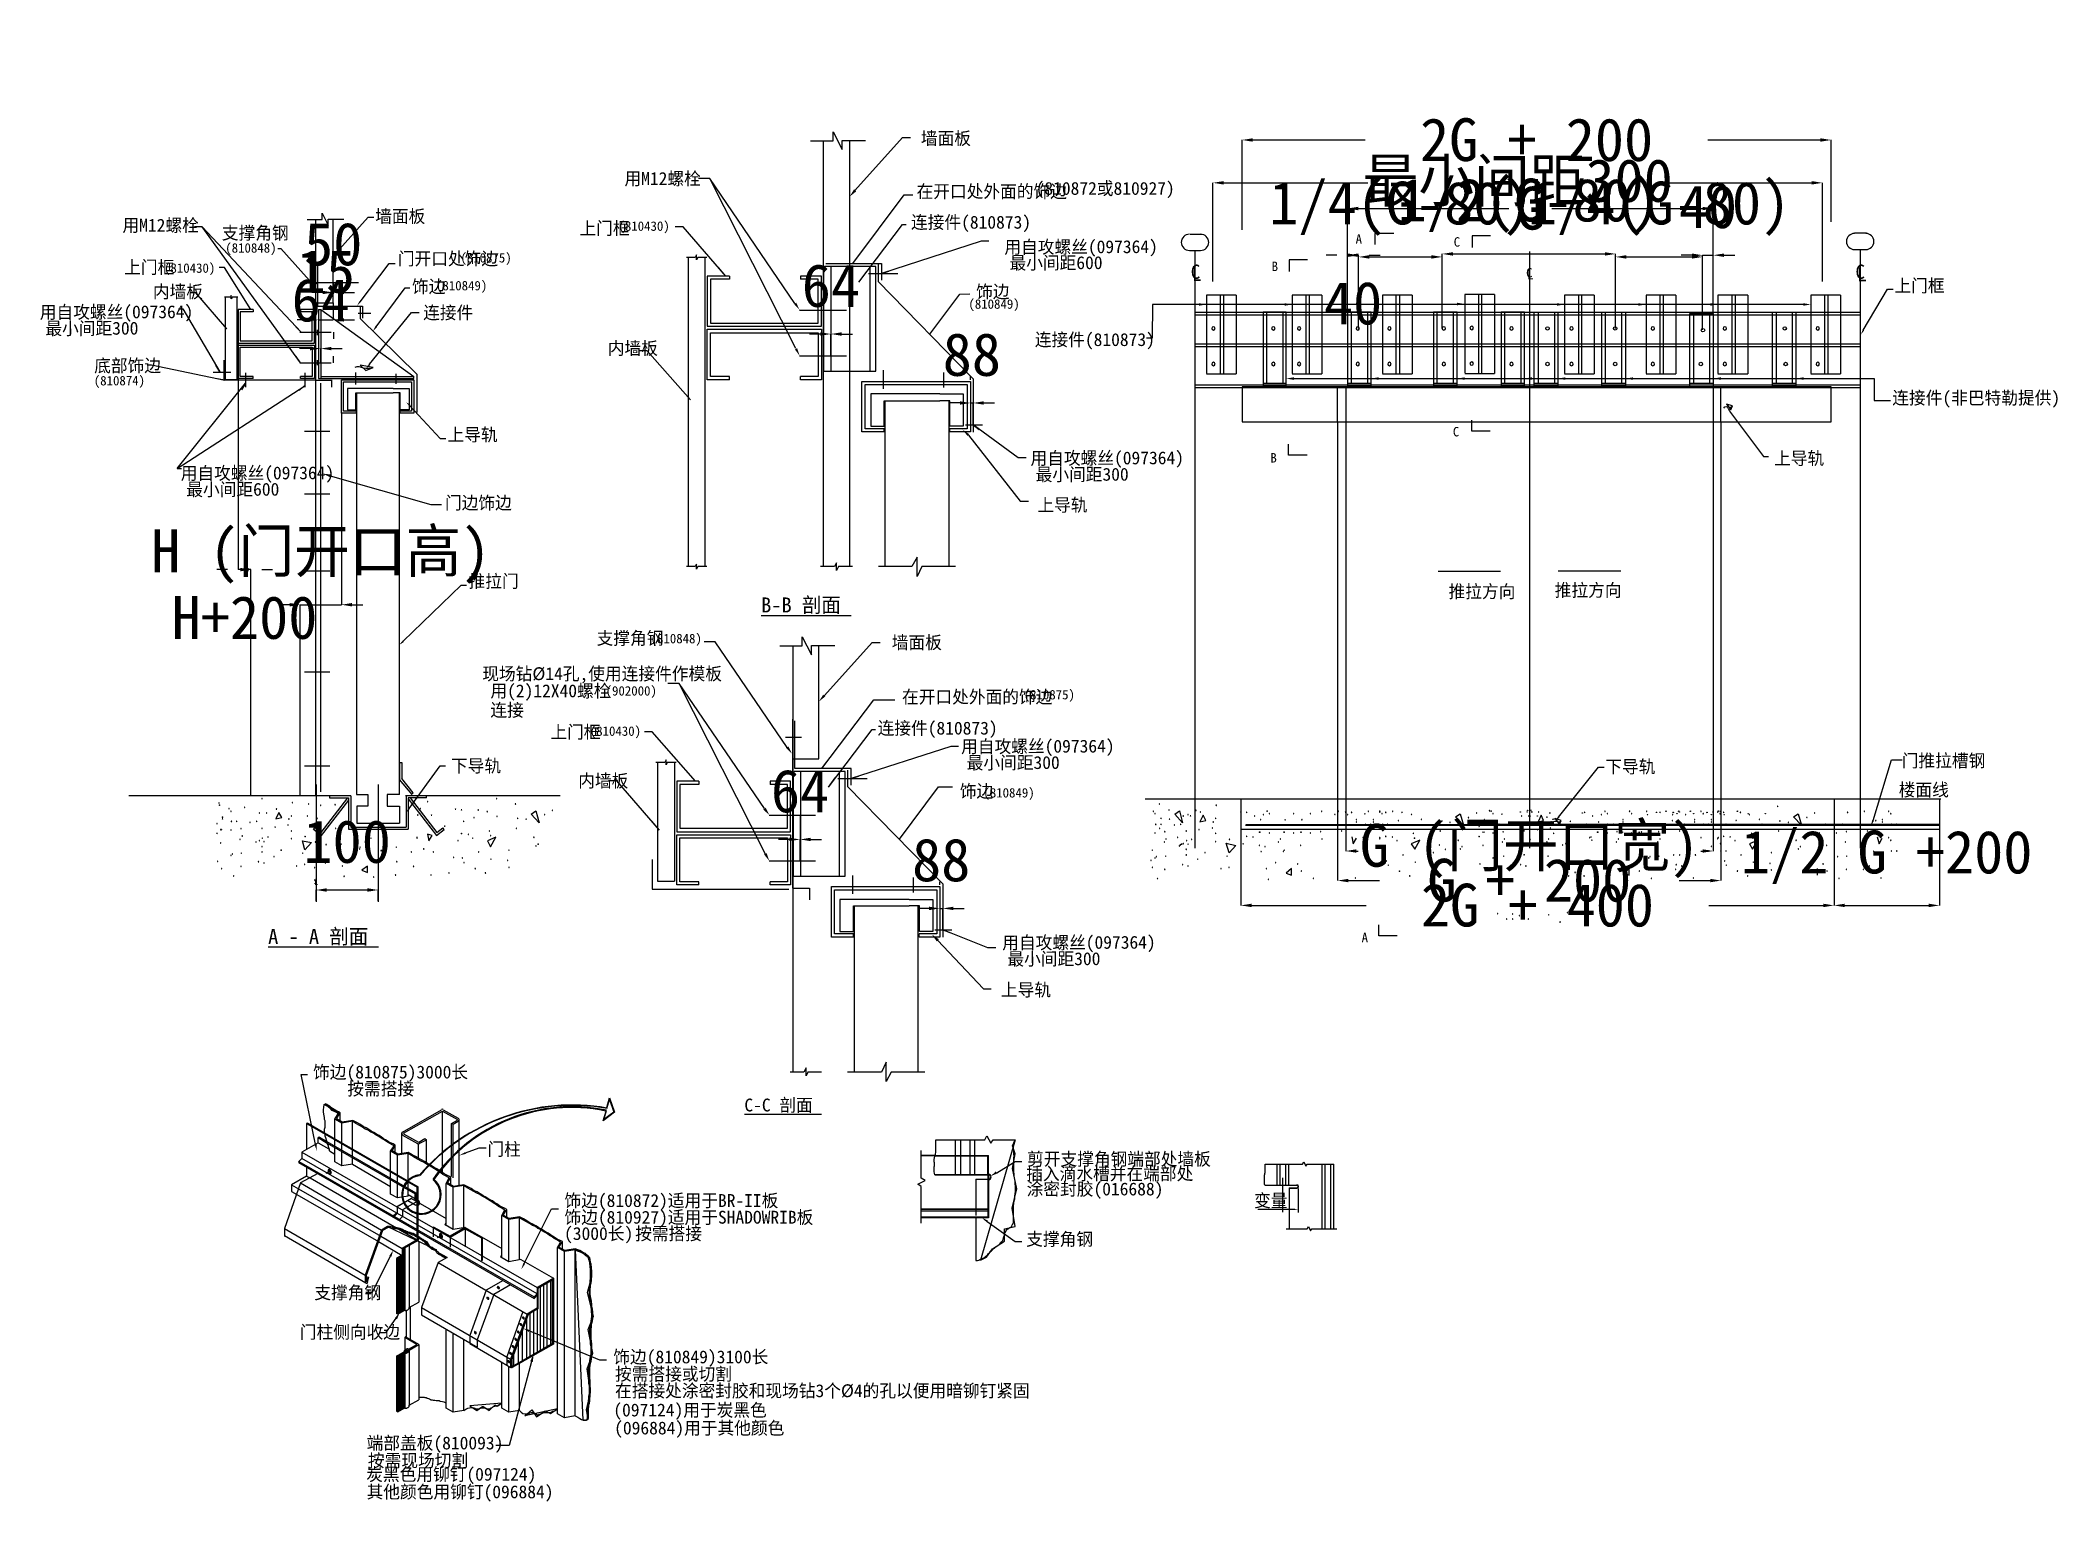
# Model space of a CAD drawing. Header units: metres. Extents: x -20.6 to 26.5, y -16.4 to 17.7.
import ezdxf

# ---------------------------------------------------------------- set-up
doc = ezdxf.new("R2010")
doc.units = ezdxf.units.M
for name, color, linetype in [('CALL', 1, 'Continuous'), ('CENTER', 5, 'Continuous'), ('CTRL', 5, 'Continuous'), ('DIMEN', 4, 'Continuous'), ('DIMS-PRIM', 4, 'Continuous'), ('HIDE', 3, 'Continuous'), ('HIDL', 3, 'Continuous'), ('NOTE', 4, 'Continuous'), ('OBJ', 7, 'Continuous'), ('OBJS', 7, 'Continuous'), ('STRL', 2, 'Continuous')]:
    doc.layers.add(name, color=color, linetype=linetype)
doc.dimstyles.get("Standard").update_dxf_attribs({"dimtxt": 2.5, "dimasz": 2.5, "dimexe": 1.25, "dimexo": 0.625, "dimtad": 1, "dimcen": 2.5, "dimazin": 3, "dimtfac": 1, "dimtmove": 0, "dimatfit": 3})

msp = doc.modelspace()

# ---------------------------------------------------------------- texts
at = {"layer": 'DIMEN'}
for s, height, p in [('墙面板', 0.3, (-0.09, 15.27)), ('用M12螺栓', 0.3, (-7.01, 14.33)), ('在开口处外面的饰边', 0.3, (-0.19, 14.03)), ('(810872或810927)', 0.3, (2.59, 14.1)), ('墙面板', 0.3, (-12.83, 13.45)), ('用M12螺栓', 0.3, (-18.73, 13.24)), ('支撑角钢', 0.3, (-16.41, 13.06)), ('上门框 ', 0.3, (-8.06, 13.17)), ('(810430)', 0.22, (-7.15, 13.26)), ('连接件(810873)', 0.3, (-0.32, 13.31)), ('(810848)', 0.22, (-16.33, 12.75)), ('门开口处饰边', 0.3, (-12.3, 12.46)), ('(810875) ', 0.22, (-10.84, 12.52)), ('上门框 ', 0.3, (-18.69, 12.26)), ('(810430)', 0.22, (-17.76, 12.28)), ('C', 0.33, (6.21, 12.14)), ('L', 0.33, (6.24, 12.09)), ('C', 0.22, (14.04, 12.17)), ('L', 0.22, (14.06, 12.13)), ('L', 0.22, (14.07, 12.13)), ('C', 0.33, (21.73, 12.14)), ('L', 0.33, (21.77, 12.08)), ('内墙板', 0.3, (-18.02, 11.69)), ('饰边', 0.3, (-11.97, 11.81)), ('(810849)', 0.22, (-11.41, 11.87)), ('饰边', 0.3, (1.2, 11.69)), ('上门框 ', 0.3, (22.64, 11.83)), ('连接件', 0.3, (-11.71, 11.2)), ('(810849)', 0.22, (1.02, 11.44)), ('连接件(810873)', 0.3, (2.57, 10.57)), ('内墙板', 0.3, (-7.4, 10.37)), ('连接件(非巴特勒提供)', 0.3, (22.59, 9.21)), ('上导轨', 0.3, (-11.14, 8.35)), ('上导轨', 0.3, (19.83, 7.8)), ('上导轨', 0.3, (2.63, 6.71)), ('推拉门', 0.3, (-10.65, 4.93)), ('%%UB-B 剖面 ', 0.35, (-3.82, 4.35)), ('推拉方向', 0.3, (12.23, 4.69)), ('推拉方向', 0.3, (14.71, 4.72)), ('支撑角钢', 0.3, (-7.66, 3.6)), ('(810848)', 0.22, (-6.4, 3.63)), ('墙面板', 0.3, (-0.77, 3.5)), ('现场钻%%C14孔,使用连接件作模板', 0.3, (-10.33, 2.77)), ('用(2)12X40螺栓', 0.3, (-10.14, 2.37)), ('(902000)', 0.22, (-7.45, 2.41)), ('在开口处外面的饰边', 0.3, (-0.53, 2.23)), ('(810875)', 0.22, (2.31, 2.32)), ('连接', 0.3, (-10.14, 1.92)), ('上门框 ', 0.3, (-8.74, 1.41)), ('(810430)', 0.22, (-7.82, 1.47)), ('连接件(810873)', 0.3, (-1.1, 1.5)), ('下导轨', 0.3, (-11.06, 0.62)), ('下导轨', 0.3, (15.89, 0.6)), ('门推拉槽钢', 0.3, (22.81, 0.74)), ('内墙板', 0.3, (-8.09, 0.27)), ('饰边', 0.3, (0.82, 0.03)), ('(810849)', 0.22, (1.37, 0.03)), ('楼面线', 0.3, (22.74, 0.06)), ('%%UA - A 剖面 ', 0.35, (-15.33, -3.39)), ('上导轨', 0.3, (1.78, -4.61)), ('%%UC-C 剖面 ', 0.3, (-4.21, -7.3))]:
    msp.add_text(s, height=height, dxfattribs=at).set_placement(p)
at = {"layer": 'DIMS-PRIM'}
for s, height, p in [('A', 0.22, (10.06, 12.96)), ('C', 0.22, (12.35, 12.89)), ('B', 0.22, (8.1, 12.32)), ('C', 0.22, (12.33, 8.46)), ('B', 0.22, (8.07, 7.85)), ('门边饰边', 0.3, (-11.2, 6.76)), ('A', 0.22, (10.2, -3.35)), ('饰边(810875)3000长', 0.3, (-14.28, -6.53)), ('按需搭接', 0.3, (-13.48, -6.92)), ('门柱', 0.3, (-10.21, -8.33)), ('剪开支撑角钢端部处墙板', 0.3, (2.39, -8.56)), ('插入滴水槽并在端部处', 0.3, (2.37, -8.9)), ('涂密封胶(016688)', 0.3, (2.38, -9.26)), ('饰边(810872)适用于BR-II板', 0.3, (-8.41, -9.53)), ('变量', 0.3, (7.69, -9.53)), ('饰边(810927)适用于SHADOWRIB板', 0.3, (-8.41, -9.92)), ('(3000长)', 0.3, (-8.42, -10.3)), ('按需搭接', 0.3, (-6.76, -10.3)), ('支撑角钢', 0.3, (2.37, -10.43)), ('支撑角钢', 0.3, (-14.25, -11.68)), ('门柱侧向收边', 0.3, (-14.59, -12.6)), ('饰边(810849)3100长', 0.3, (-7.27, -13.18)), ('按需搭接或切割', 0.3, (-7.23, -13.58)), ('在搭接处涂密封胶和现场钻3个%%C4的孔以便用暗铆钉紧固', 0.3, (-7.23, -13.97)), ('(097124)用于炭黑色', 0.3, (-7.27, -14.42)), ('(096884)用于其他颜色', 0.3, (-7.25, -14.84)), ('端部盖板(810093)', 0.3, (-13.03, -15.19)), ('按需现场切割', 0.3, (-13, -15.6)), ('炭黑色用铆钉(097124)', 0.3, (-13.04, -15.92)), ('其他颜色用铆钉(096884)', 0.3, (-13.03, -16.33))]:
    msp.add_text(s, height=height, dxfattribs=at).set_placement(p)
at = {"layer": 'NOTE'}
for s, height, p in [('用自攻螺丝(097364)', 0.3, (1.86, 12.73)), ('最小间距600', 0.3, (1.98, 12.36)), ('用自攻螺丝(097364)', 0.3, (-20.66, 11.21)), ('最小间距300', 0.3, (-20.53, 10.83)), ('底部饰边', 0.3, (-19.39, 9.96)), ('(810874)', 0.22, (-19.4, 9.65)), ('用自攻螺丝(097364)', 0.3, (2.47, 7.8)), ('用自攻螺丝(097364)', 0.3, (-17.37, 7.45)), ('最小间距300', 0.3, (2.59, 7.42)), ('最小间距600', 0.3, (-17.24, 7.07)), ('用自攻螺丝(097364)', 0.3, (0.85, 1.07)), ('最小间距300', 0.3, (0.98, 0.69)), ('用自攻螺丝(097364)', 0.3, (1.81, -3.51)), ('最小间距300', 0.3, (1.93, -3.89))]:
    msp.add_text(s, height=height, rotation=0.18, dxfattribs=at).set_placement(p)

# ---------------------------------------------------------------- blocks, each defined once
blk = doc.blocks.new('ARROW')
blk.add_lwpolyline([(0, 0), (1, 0)])
blk = doc.blocks.new('SL')
at = {"layer": 'CALL'}
for s, p in [('S', (-0.03, -0.03)), ('L', (-0.02, -0.04))]:
    blk.add_text(s, height=0.06, dxfattribs=at).set_placement(p)
blk = doc.blocks.new('DARROW')
blk.add_lwpolyline([(0, 0), (-1, 0)])
blk = doc.blocks.new('_CLOSEDFILLED')
at = {"color": 0, "linetype": 'BYBLOCK'}
blk.add_solid([(-1, 0.16), (0, 0), (-1, -0.16)], dxfattribs=at)
blk = doc.blocks.new('*D1')
for p, q in [((-14.21, -2.38), (-14.21, -2.13)), ((-13.96, -2.13), (-13.01, -2.13)), ((-12.76, -2.38), (-12.76, -2.13))]:
    blk.add_line(p, q)
at = {"layer": 'Defpoints'}
for p in [(-14.21, -2.13), (-14.21, -2.38), (-12.76, -2.38)]:
    blk.add_point(p, dxfattribs=at)
at = {"layer": 'DIMEN', "xscale": 0.25, "yscale": 0.25, "rotation": 180}
blk.add_blockref('_CLOSEDFILLED', (-14.21, -2.13), dxfattribs=at)
at = {"layer": 'DIMEN', "xscale": 0.25, "yscale": 0.25}
blk.add_blockref('_CLOSEDFILLED', (-12.76, -2.13), dxfattribs=at)
at = {"layer": 'DIMEN', "insert": (-13.485, -1.005), "char_height": 1, "attachment_point": 5}
blk.add_mtext('100', dxfattribs=at)
blk = doc.blocks.new('*D2')
for p, q in [((-13.62, 9), (-13.62, 4.53)), ((-14.83, 4.53), (-15.08, 4.53)), ((-14.58, 0.07), (-14.58, 4.53)), ((-14.58, 4.53), (-13.62, 4.53)), ((-13.37, 4.53), (-13.12, 4.53))]:
    blk.add_line(p, q)
at = {"layer": 'Defpoints'}
for p in [(-13.62, 9), (-14.58, 4.53), (-14.58, 0.07)]:
    blk.add_point(p, dxfattribs=at)
at = {"layer": 'DIMS-PRIM', "xscale": 0.25, "yscale": 0.25}
blk.add_blockref('_CLOSEDFILLED', (-14.58, 4.53), dxfattribs=at)
at = {"layer": 'DIMS-PRIM', "xscale": 0.25, "yscale": 0.25, "rotation": 180}
blk.add_blockref('_CLOSEDFILLED', (-13.62, 4.53), dxfattribs=at)
at = {"layer": 'DIMS-PRIM', "insert": (-14.1, 5.655), "char_height": 1, "attachment_point": 5}
blk.add_mtext('H (门开口高)', dxfattribs=at)
blk = doc.blocks.new('*D3')
for p, q in [((-16.03, 10.64), (-16.03, 5.35)), ((-16.28, 5.35), (-16.53, 5.35)), ((-15.73, 5.35), (-16.03, 5.35)), ((-15.73, 0.07), (-15.73, 5.35)), ((-15.48, 5.35), (-15.23, 5.35))]:
    blk.add_line(p, q)
at = {"layer": 'Defpoints'}
for p in [(-16.03, 10.64), (-15.73, 5.35), (-15.73, 0.07)]:
    blk.add_point(p, dxfattribs=at)
at = {"layer": 'DIMS-PRIM', "xscale": 0.25, "yscale": 0.25, "rotation": 180}
blk.add_blockref('_CLOSEDFILLED', (-16.03, 5.35), dxfattribs=at)
at = {"layer": 'DIMS-PRIM', "xscale": 0.25, "yscale": 0.25}
blk.add_blockref('_CLOSEDFILLED', (-15.73, 5.35), dxfattribs=at)
at = {"layer": 'DIMS-PRIM', "insert": (-15.88, 4.225), "char_height": 1, "attachment_point": 5}
blk.add_mtext('H+200', dxfattribs=at)
blk = doc.blocks.new('*D4')
for p, q in [((9.83, 0), (9.83, -1.22)), ((18.41, 0), (18.41, -1.22)), ((10.08, -1.22), (10.12, -1.22)), ((18.12, -1.22), (18.16, -1.22))]:
    blk.add_line(p, q)
at = {"layer": 'Defpoints'}
for p in [(9.83, 0), (18.41, 0), (9.83, -1.22)]:
    blk.add_point(p, dxfattribs=at)
at = {"layer": 'DIMS-PRIM', "xscale": 0.25, "yscale": 0.25, "rotation": 180}
blk.add_blockref('_CLOSEDFILLED', (9.83, -1.22), dxfattribs=at)
at = {"layer": 'DIMS-PRIM', "xscale": 0.25, "yscale": 0.25}
blk.add_blockref('_CLOSEDFILLED', (18.41, -1.22), dxfattribs=at)
at = {"layer": 'DIMS-PRIM', "insert": (14.12, -1.22), "char_height": 1, "attachment_point": 5}
blk.add_mtext('G (门开口宽)', dxfattribs=at)
blk = doc.blocks.new('*D5')
for p, q in [((9.64, 0), (9.64, -1.91)), ((18.59, 0), (18.59, -1.91)), ((9.89, -1.91), (10.615, -1.91)), ((17.615, -1.91), (18.34, -1.91))]:
    blk.add_line(p, q)
at = {"layer": 'Defpoints'}
for p in [(9.64, 0), (18.59, 0), (9.64, -1.91)]:
    blk.add_point(p, dxfattribs=at)
at = {"layer": 'DIMS-PRIM', "xscale": 0.25, "yscale": 0.25, "rotation": 180}
blk.add_blockref('_CLOSEDFILLED', (9.64, -1.91), dxfattribs=at)
at = {"layer": 'DIMS-PRIM', "xscale": 0.25, "yscale": 0.25}
blk.add_blockref('_CLOSEDFILLED', (18.59, -1.91), dxfattribs=at)
at = {"layer": 'DIMS-PRIM', "insert": (14.115, -1.91), "char_height": 1, "attachment_point": 5}
blk.add_mtext('G + 200', dxfattribs=at)
blk = doc.blocks.new('*D6')
for p, q in [((7.38, -0.71), (7.38, -2.49)), ((21.23, -0.71), (21.23, -2.49)), ((7.63, -2.49), (10.305, -2.49)), ((18.305, -2.49), (20.98, -2.49))]:
    blk.add_line(p, q)
at = {"layer": 'Defpoints'}
for p in [(7.38, -0.71), (21.23, -0.71), (7.38, -2.49)]:
    blk.add_point(p, dxfattribs=at)
at = {"layer": 'DIMS-PRIM', "xscale": 0.25, "yscale": 0.25, "rotation": 180}
blk.add_blockref('_CLOSEDFILLED', (7.38, -2.49), dxfattribs=at)
at = {"layer": 'DIMS-PRIM', "xscale": 0.25, "yscale": 0.25}
blk.add_blockref('_CLOSEDFILLED', (21.23, -2.49), dxfattribs=at)
at = {"layer": 'DIMS-PRIM', "insert": (14.305, -2.49), "char_height": 1, "attachment_point": 5}
blk.add_mtext('2G + 400', dxfattribs=at)
blk = doc.blocks.new('*D7')
for p, q in [((21.23, -0.71), (21.23, -2.49)), ((23.69, -0.71), (23.69, -2.49)), ((21.48, -2.49), (23.44, -2.49))]:
    blk.add_line(p, q)
at = {"layer": 'Defpoints'}
for p in [(21.23, -0.71), (23.69, -0.71), (21.23, -2.49)]:
    blk.add_point(p, dxfattribs=at)
at = {"layer": 'DIMS-PRIM', "xscale": 0.25, "yscale": 0.25, "rotation": 180}
blk.add_blockref('_CLOSEDFILLED', (21.23, -2.49), dxfattribs=at)
at = {"layer": 'DIMS-PRIM', "xscale": 0.25, "yscale": 0.25}
blk.add_blockref('_CLOSEDFILLED', (23.69, -2.49), dxfattribs=at)
at = {"layer": 'DIMS-PRIM', "insert": (22.46, -1.365), "char_height": 1, "attachment_point": 5}
blk.add_mtext('1/2 G +200', dxfattribs=at)
blk = doc.blocks.new('*D8')
for p, q in [((10.13, 10.98), (10.13, 12.65)), ((10.38, 12.65), (11.83, 12.65)), ((12.08, 10.98), (12.08, 12.65))]:
    blk.add_line(p, q)
at = {"layer": 'Defpoints'}
for p in [(10.13, 12.65), (10.13, 10.98), (12.08, 10.98)]:
    blk.add_point(p, dxfattribs=at)
at = {"layer": 'DIMS-PRIM', "xscale": 0.25, "yscale": 0.25, "rotation": 180}
blk.add_blockref('_CLOSEDFILLED', (10.13, 12.65), dxfattribs=at)
at = {"layer": 'DIMS-PRIM', "xscale": 0.25, "yscale": 0.25}
blk.add_blockref('_CLOSEDFILLED', (12.08, 12.65), dxfattribs=at)
at = {"layer": 'DIMS-PRIM', "insert": (11.105, 13.775), "char_height": 1, "attachment_point": 5}
blk.add_mtext('1/4(G-80)', dxfattribs=at)
blk = doc.blocks.new('*D9')
for p, q in [((12.08, 10.98), (12.08, 12.72)), ((12.33, 12.72), (15.88, 12.72)), ((16.13, 10.98), (16.13, 12.72))]:
    blk.add_line(p, q)
at = {"layer": 'Defpoints'}
for p in [(12.08, 12.72), (12.08, 10.98), (16.13, 10.98)]:
    blk.add_point(p, dxfattribs=at)
at = {"layer": 'DIMS-PRIM', "xscale": 0.25, "yscale": 0.25, "rotation": 180}
blk.add_blockref('_CLOSEDFILLED', (12.08, 12.72), dxfattribs=at)
at = {"layer": 'DIMS-PRIM', "xscale": 0.25, "yscale": 0.25}
blk.add_blockref('_CLOSEDFILLED', (16.13, 12.72), dxfattribs=at)
at = {"layer": 'DIMS-PRIM', "insert": (14.105, 13.845), "char_height": 1, "attachment_point": 5}
blk.add_mtext('1/2(G-80)', dxfattribs=at)
blk = doc.blocks.new('*D10')
for p, q in [((16.13, 10.98), (16.13, 12.65)), ((16.38, 12.65), (17.91, 12.65)), ((18.16, 10.95), (18.16, 12.65))]:
    blk.add_line(p, q)
at = {"layer": 'Defpoints'}
for p in [(16.13, 12.65), (16.13, 10.98), (18.16, 10.95)]:
    blk.add_point(p, dxfattribs=at)
at = {"layer": 'DIMS-PRIM', "xscale": 0.25, "yscale": 0.25, "rotation": 180}
blk.add_blockref('_CLOSEDFILLED', (16.13, 12.65), dxfattribs=at)
at = {"layer": 'DIMS-PRIM', "xscale": 0.25, "yscale": 0.25}
blk.add_blockref('_CLOSEDFILLED', (18.16, 12.65), dxfattribs=at)
at = {"layer": 'DIMS-PRIM', "insert": (17.145, 13.775), "char_height": 1, "attachment_point": 5}
blk.add_mtext('1/4(G-80)', dxfattribs=at)
blk = doc.blocks.new('*D11')
for p, q in [((17.91, 12.69), (17.66, 12.69)), ((18.16, 10.95), (18.16, 12.69)), ((18.16, 12.69), (18.41, 12.69)), ((18.41, 11.33), (18.41, 12.69)), ((18.66, 12.69), (18.91, 12.69))]:
    blk.add_line(p, q)
at = {"layer": 'Defpoints'}
for p in [(18.16, 12.69), (18.41, 11.33), (18.16, 10.95)]:
    blk.add_point(p, dxfattribs=at)
at = {"layer": 'DIMS-PRIM', "xscale": 0.25, "yscale": 0.25}
blk.add_blockref('_CLOSEDFILLED', (18.16, 12.69), dxfattribs=at)
at = {"layer": 'DIMS-PRIM', "xscale": 0.25, "yscale": 0.25, "rotation": 180}
blk.add_blockref('_CLOSEDFILLED', (18.41, 12.69), dxfattribs=at)
at = {"layer": 'DIMS-PRIM', "insert": (18.285, 13.815), "char_height": 1, "attachment_point": 5}
blk.add_mtext('40', dxfattribs=at)
blk = doc.blocks.new('*D12')
for p, q in [((9.62, 12.69), (9.37, 12.69)), ((9.87, 11.36), (9.87, 12.69)), ((10.13, 12.69), (9.87, 12.69)), ((10.13, 11.11), (10.13, 12.69)), ((10.38, 12.69), (10.63, 12.69))]:
    blk.add_line(p, q)
at = {"layer": 'Defpoints'}
for p in [(10.13, 12.69), (9.87, 11.36), (10.13, 11.11)]:
    blk.add_point(p, dxfattribs=at)
at = {"layer": 'DIMS-PRIM', "xscale": 0.25, "yscale": 0.25, "rotation": 180}
blk.add_blockref('_CLOSEDFILLED', (9.87, 12.69), dxfattribs=at)
at = {"layer": 'DIMS-PRIM', "xscale": 0.25, "yscale": 0.25}
blk.add_blockref('_CLOSEDFILLED', (10.13, 12.69), dxfattribs=at)
at = {"layer": 'DIMS-PRIM', "insert": (10, 11.565), "char_height": 1, "attachment_point": 5}
blk.add_mtext('40', dxfattribs=at)
blk = doc.blocks.new('*D13')
for p, q in [((7.41, 13.28), (7.41, 15.38)), ((7.66, 15.38), (10.285, 15.38)), ((18.285, 15.38), (20.91, 15.38)), ((21.16, 13.47), (21.16, 15.38))]:
    blk.add_line(p, q)
at = {"layer": 'Defpoints'}
for p in [(7.41, 15.38), (7.41, 13.28), (21.16, 13.47)]:
    blk.add_point(p, dxfattribs=at)
at = {"layer": 'DIMS-PRIM', "xscale": 0.25, "yscale": 0.25, "rotation": 180}
blk.add_blockref('_CLOSEDFILLED', (7.41, 15.38), dxfattribs=at)
at = {"layer": 'DIMS-PRIM', "xscale": 0.25, "yscale": 0.25}
blk.add_blockref('_CLOSEDFILLED', (21.16, 15.38), dxfattribs=at)
at = {"layer": 'DIMS-PRIM', "insert": (14.285, 15.38), "char_height": 1, "attachment_point": 5}
blk.add_mtext('2G + 200', dxfattribs=at)
blk = doc.blocks.new('*D14')
for p, q in [((9.87, 11.36), (9.87, 13.78)), ((10.12, 13.78), (13.64, 13.78)), ((14.64, 13.78), (18.16, 13.78)), ((18.41, 11.33), (18.41, 13.78))]:
    blk.add_line(p, q)
at = {"layer": 'Defpoints'}
for p in [(9.87, 13.78), (9.87, 11.36), (18.41, 11.33)]:
    blk.add_point(p, dxfattribs=at)
at = {"layer": 'DIMS-PRIM', "xscale": 0.25, "yscale": 0.25, "rotation": 180}
blk.add_blockref('_CLOSEDFILLED', (9.87, 13.78), dxfattribs=at)
at = {"layer": 'DIMS-PRIM', "xscale": 0.25, "yscale": 0.25}
blk.add_blockref('_CLOSEDFILLED', (18.41, 13.78), dxfattribs=at)
at = {"layer": 'DIMS-PRIM', "insert": (14.14, 13.78), "char_height": 1, "attachment_point": 5}
blk.add_mtext('G', dxfattribs=at)
blk = doc.blocks.new('*D15')
for p, q in [((-14.1, 10.89), (-14.1, 10.51)), ((-14.35, 10.51), (-14.6, 10.51)), ((-14.1, 10.18), (-14.1, 10.51)), ((-14.1, 10.51), (-14.1, 10.51)), ((-13.85, 10.51), (-13.6, 10.51))]:
    blk.add_line(p, q)
at = {"layer": 'Defpoints'}
for p in [(-14.1, 10.89), (-14.1, 10.51), (-14.1, 10.18)]:
    blk.add_point(p, dxfattribs=at)
at = {"layer": 'DIMS-PRIM', "xscale": 0.25, "yscale": 0.25}
blk.add_blockref('_CLOSEDFILLED', (-14.1, 10.51), dxfattribs=at)
at = {"layer": 'DIMS-PRIM', "xscale": 0.25, "yscale": 0.25, "rotation": 180}
blk.add_blockref('_CLOSEDFILLED', (-14.1, 10.51), dxfattribs=at)
at = {"layer": 'DIMS-PRIM', "insert": (-14.1, 11.635), "char_height": 1, "attachment_point": 5}
blk.add_mtext('64', dxfattribs=at)
blk = doc.blocks.new('*D16')
for p, q in [((-14.06, 11.82), (-14.31, 11.82)), ((-13.81, 12.05), (-13.81, 11.82)), ((-13.81, 11.58), (-13.81, 11.82)), ((-13.81, 11.82), (-13.81, 11.82)), ((-13.56, 11.82), (-13.31, 11.82))]:
    blk.add_line(p, q)
at = {"layer": 'Defpoints'}
for p in [(-13.81, 12.05), (-13.81, 11.82), (-13.81, 11.58)]:
    blk.add_point(p, dxfattribs=at)
at = {"layer": 'DIMS-PRIM', "xscale": 0.25, "yscale": 0.25}
blk.add_blockref('_CLOSEDFILLED', (-13.81, 11.82), dxfattribs=at)
at = {"layer": 'DIMS-PRIM', "xscale": 0.25, "yscale": 0.25, "rotation": 180}
blk.add_blockref('_CLOSEDFILLED', (-13.81, 11.82), dxfattribs=at)
at = {"layer": 'DIMS-PRIM', "insert": (-13.81, 12.945), "char_height": 1, "attachment_point": 5}
blk.add_mtext('50', dxfattribs=at)
blk = doc.blocks.new('*D17')
for p, q in [((-14.15, 11.42), (-14.15, 11.18)), ((-13.81, 11.58), (-13.81, 11.18)), ((-14.4, 11.18), (-14.65, 11.18)), ((-14.15, 11.18), (-13.81, 11.18)), ((-13.56, 11.18), (-13.31, 11.18))]:
    blk.add_line(p, q)
at = {"layer": 'Defpoints'}
for p in [(-14.15, 11.42), (-13.81, 11.58), (-14.15, 11.18)]:
    blk.add_point(p, dxfattribs=at)
at = {"layer": 'DIMS-PRIM', "xscale": 0.25, "yscale": 0.25}
blk.add_blockref('_CLOSEDFILLED', (-14.15, 11.18), dxfattribs=at)
at = {"layer": 'DIMS-PRIM', "xscale": 0.25, "yscale": 0.25, "rotation": 180}
blk.add_blockref('_CLOSEDFILLED', (-13.81, 11.18), dxfattribs=at)
at = {"layer": 'DIMS-PRIM', "insert": (-13.98, 12.305), "char_height": 1, "attachment_point": 5}
blk.add_mtext('15', dxfattribs=at)
blk = doc.blocks.new('*D18')
for p, q in [((-2.19, 11.41), (-2.19, 10.85)), ((-2.44, 10.85), (-2.69, 10.85)), ((-2.19, 10.34), (-2.19, 10.85)), ((-2.19, 10.85), (-2.19, 10.85)), ((-1.94, 10.85), (-1.69, 10.85))]:
    blk.add_line(p, q)
at = {"layer": 'Defpoints'}
for p in [(-2.19, 11.41), (-2.19, 10.85), (-2.19, 10.34)]:
    blk.add_point(p, dxfattribs=at)
at = {"layer": 'DIMS-PRIM', "xscale": 0.25, "yscale": 0.25}
blk.add_blockref('_CLOSEDFILLED', (-2.19, 10.85), dxfattribs=at)
at = {"layer": 'DIMS-PRIM', "xscale": 0.25, "yscale": 0.25, "rotation": 180}
blk.add_blockref('_CLOSEDFILLED', (-2.19, 10.85), dxfattribs=at)
at = {"layer": 'DIMS-PRIM', "insert": (-2.19, 11.975), "char_height": 1, "attachment_point": 5}
blk.add_mtext('64', dxfattribs=at)
blk = doc.blocks.new('*D19')
for p, q in [((1.07, 9.74), (1.07, 9.24)), ((0.82, 9.24), (0.57, 9.24)), ((1.07, 9.24), (1.13, 9.24)), ((1.13, 8.73), (1.13, 9.24)), ((1.38, 9.24), (1.63, 9.24))]:
    blk.add_line(p, q)
at = {"layer": 'Defpoints'}
for p in [(1.07, 9.74), (1.07, 9.24), (1.13, 8.73)]:
    blk.add_point(p, dxfattribs=at)
at = {"layer": 'DIMS-PRIM', "xscale": 0.25, "yscale": 0.25}
blk.add_blockref('_CLOSEDFILLED', (1.07, 9.24), dxfattribs=at)
at = {"layer": 'DIMS-PRIM', "xscale": 0.25, "yscale": 0.25, "rotation": 180}
blk.add_blockref('_CLOSEDFILLED', (1.13, 9.24), dxfattribs=at)
at = {"layer": 'DIMS-PRIM', "insert": (1.1, 10.365), "char_height": 1, "attachment_point": 5}
blk.add_mtext('88', dxfattribs=at)
blk = doc.blocks.new('*D20')
for p, q in [((-2.91, -0.38), (-2.91, -0.95)), ((-3.16, -0.95), (-3.41, -0.95)), ((-2.91, -1.45), (-2.91, -0.95)), ((-2.91, -0.95), (-2.91, -0.95)), ((-2.66, -0.95), (-2.41, -0.95))]:
    blk.add_line(p, q)
at = {"layer": 'Defpoints'}
for p in [(-2.91, -0.38), (-2.91, -0.95), (-2.91, -1.45)]:
    blk.add_point(p, dxfattribs=at)
at = {"layer": 'DIMS-PRIM', "xscale": 0.25, "yscale": 0.25}
blk.add_blockref('_CLOSEDFILLED', (-2.91, -0.95), dxfattribs=at)
at = {"layer": 'DIMS-PRIM', "xscale": 0.25, "yscale": 0.25, "rotation": 180}
blk.add_blockref('_CLOSEDFILLED', (-2.91, -0.95), dxfattribs=at)
at = {"layer": 'DIMS-PRIM', "insert": (-2.91, 0.175), "char_height": 1, "attachment_point": 5}
blk.add_mtext('64', dxfattribs=at)
blk = doc.blocks.new('*D21')
for p, q in [((0.35, -2.05), (0.35, -2.56)), ((0.1, -2.56), (-0.15, -2.56)), ((0.35, -2.56), (0.42, -2.56)), ((0.42, -3.06), (0.42, -2.56)), ((0.67, -2.56), (0.92, -2.56))]:
    blk.add_line(p, q)
at = {"layer": 'Defpoints'}
for p in [(0.35, -2.05), (0.35, -2.56), (0.42, -3.06)]:
    blk.add_point(p, dxfattribs=at)
at = {"layer": 'DIMS-PRIM', "xscale": 0.25, "yscale": 0.25}
blk.add_blockref('_CLOSEDFILLED', (0.35, -2.56), dxfattribs=at)
at = {"layer": 'DIMS-PRIM', "xscale": 0.25, "yscale": 0.25, "rotation": 180}
blk.add_blockref('_CLOSEDFILLED', (0.42, -2.56), dxfattribs=at)
at = {"layer": 'DIMS-PRIM', "insert": (0.385, -1.435), "char_height": 1, "attachment_point": 5}
blk.add_mtext('88', dxfattribs=at)
blk = doc.blocks.new('*D22')
for p, q in [((6.73, 12.08), (6.73, 14.38)), ((6.98, 14.38), (10.345, 14.38)), ((17.345, 14.38), (20.71, 14.38)), ((20.96, 12.08), (20.96, 14.38))]:
    blk.add_line(p, q)
at = {"layer": 'Defpoints'}
for p in [(6.73, 14.38), (6.73, 12.08), (20.96, 12.08)]:
    blk.add_point(p, dxfattribs=at)
at = {"layer": 'DIMS-PRIM', "xscale": 0.25, "yscale": 0.25, "rotation": 180}
blk.add_blockref('_CLOSEDFILLED', (6.73, 14.38), dxfattribs=at)
at = {"layer": 'DIMS-PRIM', "xscale": 0.25, "yscale": 0.25}
blk.add_blockref('_CLOSEDFILLED', (20.96, 14.38), dxfattribs=at)
at = {"layer": 'DIMS-PRIM', "insert": (13.845, 14.38), "char_height": 1, "attachment_point": 5}
blk.add_mtext('最小间距300', dxfattribs=at)

# ---------------------------------------------------------------- dimensions: what is measured, and where the dimension line sits
at = {"layer": 'DIMEN'}
dim = msp.add_linear_dim(base=(-14.21, -2.13), p1=(-14.21, -2.38), p2=(-12.76, -2.38), text='100', dimstyle='Standard', dxfattribs=at)
dim.commit()
dim.dimension.update_dxf_attribs({"geometry": '*D1', "text_midpoint": (-13.485, -1.005)})
at = {"layer": 'DIMS-PRIM'}
for base, p1, p2, text, picture, middle in [((7.41, 15.38), (7.41, 13.28), (21.16, 13.47), '2G + 200', '*D13', (14.285, 15.38)), ((6.73, 14.38), (6.73, 12.08), (20.96, 12.08), '最小间距300', '*D22', (13.845, 14.38)), ((10.13, 12.65), (10.13, 10.98), (12.08, 10.98), '1/4(G-80)', '*D8', (11.105, 13.775)), ((9.87, 13.78), (9.87, 11.36), (18.41, 11.33), 'G', '*D14', (14.14, 13.78)), ((12.08, 12.72), (12.08, 10.98), (16.13, 10.98), '1/2(G-80)', '*D9', (14.105, 13.845)), ((16.13, 12.65), (16.13, 10.98), (18.16, 10.95), '1/4(G-80)', '*D10', (17.145, 13.775)), ((18.16, 12.69), (18.16, 10.95), (18.41, 11.33), '40', '*D11', (18.285, 13.815)), ((-13.81, 11.82), (-13.81, 12.05), (-13.81, 11.58), '50', '*D16', (-13.81, 12.945)), ((-14.15, 11.18), (-14.15, 11.42), (-13.81, 11.58), '15', '*D17', (-13.98, 12.305)), ((10.13, 12.69), (10.13, 11.11), (9.87, 11.36), '40', '*D12', (10, 11.565)), ((-14.1, 10.51), (-14.1, 10.18), (-14.1, 10.89), '64', '*D15', (-14.1, 11.635)), ((-2.19, 10.85), (-2.19, 10.34), (-2.19, 11.41), '64', '*D18', (-2.19, 11.975)), ((1.07, 9.24), (1.07, 9.74), (1.13, 8.73), '88', '*D19', (1.1, 10.365)), ((-15.73, 5.35), (-15.73, 0.07), (-16.03, 10.64), 'H+200', '*D3', (-15.88, 4.225)), ((-14.58, 4.53), (-14.58, 0.07), (-13.62, 9), 'H (门开口高)', '*D2', (-14.1, 5.655)), ((21.23, -2.49), (21.23, -0.71), (23.69, -0.71), '1/2 G +200', '*D7', (22.46, -1.365)), ((-2.91, -0.95), (-2.91, -1.45), (-2.91, -0.38), '64', '*D20', (-2.91, 0.175)), ((9.64, -1.91), (9.64, 0), (18.59, 0), 'G + 200', '*D5', (14.115, -1.91)), ((9.83, -1.22), (9.83, 0), (18.41, 0), 'G (门开口宽)', '*D4', (14.12, -1.22)), ((7.38, -2.49), (7.38, -0.71), (21.23, -0.71), '2G + 400', '*D6', (14.305, -2.49)), ((0.35, -2.56), (0.35, -2.05), (0.42, -3.06), '88', '*D21', (0.385, -1.435))]:
    dim = msp.add_linear_dim(base=base, p1=p1, p2=p2, text=text, dimstyle='Standard', dxfattribs=at)
    dim.commit()
    dim.dimension.update_dxf_attribs({"geometry": picture, "text_midpoint": middle})

# ---------------------------------------------------------------- linework, layer by layer
at = {"layer": 'CALL'}
for p, q in [((-7.42, -7.21), (-7.36, -6.98)), ((-7.42, -7.23), (-7.36, -7.02)), ((-7.36, -6.98), (-7.24, -7.32)), ((-7.36, -7.02), (-7.26, -7.32)), ((-7.51, -7.52), (-7.44, -7.29)), ((-7.24, -7.32), (-7.51, -7.52)), ((-7.49, -7.49), (-7.43, -7.28)), ((-7.26, -7.32), (-7.49, -7.49))]:
    msp.add_line(p, q, dxfattribs=at)
for centre, radius, start, end in [((-8.23, -11.85), 4.7, 80.09, 139.31), ((-8.23, -11.85), 4.69, 79.95, 139.37), ((-8.24, -11.14), 3.95, 78.21, 145.2), ((-8.24, -11.14), 3.93, 78.4, 145.03), ((-11.75, -9.24), 0.46, 96.32, 50.11), ((-11.75, -9.24), 0.44, 95.69, 51.58)]:
    msp.add_arc(centre, radius, start, end, dxfattribs=at)
at = {"layer": 'CENTER'}
for p, q in [((-14.57, 12.05), (-13.22, 12.05)), ((-16.61, 9.96), (-16.2, 9.96)), ((-15.86, 9.94), (-15.86, 9.61)), ((-14.47, 9.94), (-14.47, 9.61))]:
    msp.add_line(p, q, dxfattribs=at)
for points in [[(-2.31, 12.5), (-1.01, 12.5), (-1.01, 12.11)], [(-2.92, 11.41), (-1.83, 11.41)], [(-14.59, 10.89), (-13.86, 10.89)], [(-14.59, 10.18), (-13.86, 10.18)], [(-2.92, 10.34), (-1.83, 10.34)], [(-3.63, -0.38), (-2.55, -0.38)], [(-3.63, -1.45), (-2.55, -1.45)]]:
    msp.add_lwpolyline(points, dxfattribs=at)
at = {"layer": 'CTRL'}
for p, q in [((-14.21, 0.33), (-14.21, -2.41)), ((-12.76, 0.33), (-12.76, -2.41)), ((5.15, 0), (23.72, 0)), ((-13.87, -8.69), (-13.98, -8.75)), ((8.36, -9.65), (8.36, -8.85)), ((-11.27, -10.19), (-11.38, -10.25))]:
    msp.add_line(p, q, dxfattribs=at)
at = {"layer": 'DIMEN'}
for p, q in [((-2.14, 15.36), (-2.14, 15.57)), ((-2.14, 15.57), (-1.93, 15.16)), ((-2.67, 15.36), (-2.14, 15.36)), ((-2.37, 15.35), (-2.37, 5.42)), ((-1.93, 15.37), (-1.38, 15.37)), ((-1.93, 15.16), (-1.93, 15.37)), ((-1.63, 14.2), (-0.52, 15.44)), ((-0.52, 15.44), (-0.33, 15.44)), ((-5.02, 14.48), (-5.28, 14.48)), ((-3.03, 11.56), (-5.02, 14.48)), ((-3.01, 10.51), (-5.02, 14.48)), ((-14.07, 13.52), (-14.07, 13.67)), ((-14.07, 13.67), (-13.93, 13.39)), ((-1.68, 12.5), (-0.48, 14.1)), ((-0.48, 14.1), (-0.28, 14.1)), ((-16.87, 13.35), (-17.05, 13.35)), ((-14.56, 10.89), (-16.87, 13.35)), ((-14.57, 10.18), (-16.87, 13.35)), ((-14.42, 13.52), (-14.07, 13.52)), ((-14.22, 13.52), (-14.22, 0.07)), ((-13.93, 13.39), (-13.93, 13.53)), ((-13.93, 13.53), (-13.56, 13.53)), ((-13.73, 12.75), (-12.99, 13.58)), ((-12.99, 13.58), (-12.86, 13.58)), ((-5.64, 13.35), (-5.83, 13.35)), ((-4.64, 12.2), (-5.64, 13.35)), ((-1.54, 12.06), (-0.52, 13.41)), ((-0.52, 13.41), (-0.43, 13.41)), ((6.18, 12.8), (6.44, 12.8)), ((21.71, 12.82), (21.97, 12.82)), ((-16.35, 12.4), (-16.47, 12.4)), ((-15.73, 11.42), (-16.35, 12.4)), ((-13.18, 11.6), (-12.5, 12.5)), ((-12.5, 12.5), (-12.36, 12.5)), ((-17.02, 11.81), (-17.15, 11.81)), ((-16.29, 10.97), (-17.02, 11.81)), ((-12.81, 11.02), (-12.13, 11.93)), ((-12.13, 11.93), (-12.02, 11.93)), ((-4.56, 12.2), (-4.56, 12.13)), ((-2.9, 12.2), (-2.9, 12.13)), ((0.12, 10.85), (0.82, 11.78)), ((0.82, 11.78), (1.05, 11.79)), ((21.91, 10.94), (22.48, 11.9)), ((22.48, 11.9), (22.61, 11.9)), ((-15.68, 11.42), (-15.68, 11.37)), ((-14.57, 11.42), (-14.57, 11.37)), ((-14.15, 11.42), (-14.1, 11.42)), ((-12.96, 10.15), (-11.98, 11.35)), ((-11.98, 11.35), (-11.8, 11.35)), ((6.31, 11.36), (21.84, 11.36)), ((6.31, 11.36), (6.31, 9.87)), ((21.84, 11.36), (21.84, 9.87)), ((-6.48, 10.46), (-6.67, 10.46)), ((-5.47, 9.31), (-6.48, 10.46)), ((6.31, 10.62), (21.84, 10.62)), ((-15.68, 9.81), (-15.68, 9.86)), ((-14.57, 9.81), (-14.57, 9.86)), ((-13.12, 9.48), (-12.41, 9.48)), ((-11.93, 9.81), (-11.93, 9.86)), ((-4.56, 9.78), (-4.56, 9.86)), ((-2.9, 9.78), (-2.9, 9.86)), ((1.07, 9.78), (1.07, 9.86)), ((6.31, 9.6), (21.84, 9.6)), ((-13.27, 9), (-13.27, 9.05)), ((-12.25, 9), (-12.25, 9.05)), ((-12.02, 9.17), (-11.31, 8.41)), ((-0.71, 9.29), (0.35, 9.29)), ((18.79, 9.05), (19.58, 7.99)), ((-0.95, 8.57), (-0.95, 8.64)), ((0.59, 8.57), (0.59, 8.64)), ((1.02, 8.49), (2.23, 6.95)), ((-11.31, 8.41), (-11.18, 8.41)), ((19.58, 7.99), (19.7, 7.99)), ((2.23, 6.95), (2.42, 6.95)), ((-12.18, 3.68), (-10.82, 4.99)), ((-10.82, 4.99), (-10.7, 4.99)), ((-2.86, 3.78), (-2.64, 3.36)), ((-2.86, 3.57), (-2.86, 3.78)), ((-4.89, 3.66), (-5.15, 3.66)), ((-3.21, 1.2), (-4.89, 3.66)), ((-3.38, 3.57), (-2.86, 3.57)), ((-3.08, 3.56), (-3.08, -6.38)), ((-2.64, 3.58), (-2.1, 3.58)), ((-2.64, 3.36), (-2.64, 3.58)), ((-2.34, 2.41), (-1.23, 3.65)), ((-1.23, 3.65), (-1.04, 3.65)), ((-5.73, 2.69), (-6, 2.69)), ((-3.72, -1.29), (-5.73, 2.69)), ((-3.74, -0.23), (-5.73, 2.69)), ((-2.4, 0.71), (-1.19, 2.31)), ((-1.19, 2.31), (-0.7, 2.31)), ((-6.36, 1.56), (-6.54, 1.56)), ((-5.35, 0.41), (-6.36, 1.56)), ((-2.25, 0.27), (-1.23, 1.62)), ((-1.23, 1.62), (-1.15, 1.62)), ((-12.26, 0.85), (-12.21, 0.85)), ((-12.04, -0.23), (-11.31, 0.77)), ((-11.31, 0.77), (-11.19, 0.77)), ((14.8, -0.43), (15.73, 0.74)), ((15.73, 0.74), (15.86, 0.74)), ((-14.21, 0.07), (-18.58, 0.07)), ((-13.4, 0.07), (-14.21, 0.07)), ((-13.9, 0.07), (-13.9, 0.02)), ((-13.9, 0.02), (-13.45, 0.02)), ((-13.45, 0.02), (-13.45, -0.71)), ((-13.4, 0.07), (-13.4, -0.66)), ((-8.51, 0.07), (-12.12, 0.07)), ((-12.11, 0.07), (-12.11, -0.66)), ((-11.63, 0.02), (-12.06, 0.02)), ((-12.06, 0.02), (-12.06, -0.71)), ((-11.63, 0.02), (-11.63, 0.07)), ((-7.19, 0.42), (-7.38, 0.42)), ((-6.19, -0.73), (-7.19, 0.42)), ((-5.27, 0.41), (-5.27, 0.33)), ((-3.61, 0.41), (-3.61, 0.33)), ((-0.59, -0.94), (0.32, 0.28)), ((0.32, 0.28), (0.65, 0.28)), ((6.9, 0), (19.64, 0)), ((-15.08, -0.32), (-15.15, -0.47)), ((-15.15, -0.47), (-15.01, -0.44)), ((-15.01, -0.44), (-15.08, -0.32)), ((-13.26, -0.17), (-13.26, -0.57)), ((-12.26, -0.17), (-12.26, -0.57)), ((-9.19, -0.36), (-9.08, -0.28)), ((-9, -0.56), (-9.19, -0.36)), ((-9.08, -0.28), (-9, -0.56)), ((5.84, -0.36), (5.95, -0.28)), ((6.02, -0.56), (5.84, -0.36)), ((5.95, -0.28), (6.02, -0.56)), ((6.31, -0.08), (6.31, -0.6)), ((6.5, -0.38), (6.42, -0.54)), ((6.56, -0.51), (6.5, -0.38)), ((12.39, -0.42), (12.5, -0.35)), ((12.58, -0.62), (12.39, -0.42)), ((12.5, -0.35), (12.58, -0.62)), ((14.39, -0.38), (14.32, -0.54)), ((14.45, -0.51), (14.39, -0.38)), ((20.28, -0.42), (20.39, -0.35)), ((20.47, -0.62), (20.28, -0.42)), ((20.39, -0.35), (20.47, -0.62)), ((-14.27, -0.72), (-14.24, -0.68)), ((-13.45, -0.71), (-12.06, -0.71)), ((-13.4, -0.66), (-12.11, -0.66)), ((-13.12, -0.57), (-12.41, -0.57)), ((-13.12, -0.57), (-13.12, -0.57)), ((-12.41, -0.57), (-12.41, -0.57)), ((-11.61, -0.83), (-11.58, -0.98)), ((-11.5, -0.86), (-11.61, -0.83)), ((-11.58, -0.98), (-11.5, -0.86)), ((-11.22, -0.72), (-11.25, -0.68)), ((-10.01, -0.9), (-10.21, -0.98)), ((-10.14, -1.12), (-10.01, -0.9)), ((6.42, -0.54), (6.56, -0.51)), ((7.38, -0.71), (23.69, -0.71)), ((9.97, -0.89), (10, -1.05)), ((10, -1.05), (10.08, -0.92)), ((14.32, -0.54), (14.45, -0.51)), ((22.24, -0.89), (22.28, -1.05)), ((22.28, -1.05), (22.35, -0.92)), ((-14.53, -0.98), (-14.32, -1.02)), ((-14.47, -1.19), (-14.53, -0.98)), ((-14.32, -1.02), (-14.47, -1.19)), ((-10.21, -0.98), (-10.14, -1.12)), ((7.11, -1.26), (7.04, -1.04)), ((7.04, -1.04), (7.26, -1.09)), ((7.26, -1.09), (7.11, -1.26)), ((11.56, -0.97), (11.36, -1.05)), ((11.36, -1.05), (11.44, -1.18)), ((11.44, -1.18), (11.56, -0.97)), ((19.46, -0.97), (19.26, -1.05)), ((19.26, -1.05), (19.33, -1.18)), ((19.33, -1.18), (19.46, -0.97)), ((-13.01, -1.57), (-13.14, -1.67)), ((-13.14, -1.67), (-13.01, -1.72)), ((-13.01, -1.72), (-13.01, -1.57)), ((8.56, -1.63), (8.44, -1.74)), ((8.44, -1.74), (8.56, -1.78)), ((8.56, -1.78), (8.56, -1.63)), ((16.45, -1.63), (16.33, -1.74)), ((16.33, -1.74), (16.45, -1.78)), ((16.45, -1.78), (16.45, -1.63)), ((20.84, -1.78), (20.84, -1.63)), ((-5.27, -2.01), (-5.27, -1.94)), ((-3.61, -2.01), (-3.61, -1.94)), ((0.35, -2.01), (0.35, -1.94)), ((-1.43, -2.5), (-0.36, -2.5)), ((-1.66, -3.23), (-1.66, -3.15)), ((-0.13, -3.23), (-0.13, -3.15)), ((0.3, -3.3), (1.37, -4.44)), ((1.37, -4.44), (1.55, -4.44)), ((-9.18, -13.14), (-9.7, -15.1)), ((-9.7, -15.1), (-10.01, -15.1))]:
    msp.add_line(p, q, dxfattribs=at)
for points in [[(-1.75, 5.42), (-1.75, 15.37)], [(-14.21, 11.58), (-13.81, 11.58), (-13.81, 13.53)], [(-4.56, 12.2), (-5.08, 12.2), (-5.08, 11.03), (-2.41, 11.03), (-2.41, 12.2), (-2.9, 12.2)], [(-4.56, 12.13), (-5, 12.13), (-5, 11.1), (-2.49, 11.1), (-2.49, 12.13), (-2.9, 12.13)], [(-15.68, 11.42), (-16.03, 11.42), (-16.03, 10.64), (-14.25, 10.64), (-14.25, 11.42), (-14.57, 11.42)], [(-15.68, 11.37), (-15.98, 11.37), (-15.98, 10.69), (-14.3, 10.69), (-14.3, 11.37), (-14.57, 11.37)], [(-14.15, 11.42), (-14.15, 9.81)], [(-14.1, 11.42), (-14.1, 9.81)], [(-14.1, 11.42), (-11.93, 9.86)], [(-13.18, 11.5), (-13.18, 11.21), (-11.86, 9.91), (-11.86, 9.02)], [(-4.56, 9.78), (-5.08, 9.78), (-5.08, 10.96), (-2.41, 10.96), (-2.41, 9.78), (-2.9, 9.78)], [(-4.56, 9.86), (-5, 9.86), (-5, 10.88), (-2.49, 10.88), (-2.49, 9.86), (-2.9, 9.86)], [(-15.68, 9.81), (-16.03, 9.81), (-16.03, 10.59), (-14.25, 10.59), (-14.25, 9.81), (-14.57, 9.81)], [(-15.68, 9.86), (-15.98, 9.86), (-15.98, 10.54), (-14.3, 10.54), (-14.3, 9.86), (-14.57, 9.86)], [(-13.3, 10.08), (-13.3, 10.08), (-13.25, 10.09), (-13.21, 10.09), (-13.16, 10.08), (-13.11, 10.06), (-13.05, 10.05), (-13, 10.05), (-12.94, 10.05), (-12.88, 10.07), (-13.18, 10.12), (-13.05, 10), (-12.88, 10.07)], [(-14.1, 9.86), (-11.93, 9.86)], [(-14.1, 9.81), (-11.93, 9.81)], [(-13.27, 9), (-13.62, 9), (-13.62, 9.78), (-11.93, 9.78), (-11.93, 9), (-12.25, 9)], [(-13.27, 9.05), (-13.57, 9.05), (-13.57, 9.73), (-11.98, 9.73), (-11.98, 9.05), (-12.25, 9.05)], [(-13.12, 9.58), (-13.48, 9.58), (-13.48, 9.08), (-13.28, 9.08), (-13.28, 9.48), (-13.12, 9.48)], [(-13.27, 9.48), (-13.27, 0.1)], [(-12.41, 9.58), (-13.12, 9.58)], [(-12.41, 9.58), (-12.04, 9.58), (-12.04, 9.08), (-12.25, 9.08), (-12.25, 9.48), (-12.41, 9.48)], [(-12.26, 0.1), (-12.26, 9.48)], [(-0.95, 8.57), (-1.47, 8.57), (-1.47, 9.74), (1.07, 9.74), (1.07, 8.57), (0.59, 8.57)], [(-0.95, 8.64), (-1.39, 8.64), (-1.39, 9.67), (0.99, 9.67), (0.99, 8.64), (0.59, 8.64)], [(-0.71, 9.45), (-1.26, 9.45), (-1.26, 8.7), (-0.95, 8.7), (-0.95, 9.29), (-0.71, 9.29)], [(0.35, 9.45), (-0.71, 9.45)], [(0.35, 9.45), (0.9, 9.45), (0.9, 8.7), (0.59, 8.7), (0.59, 9.29), (0.35, 9.29)], [(6.31, 9.87), (6.31, 8.92)], [(-0.93, 9.29), (-0.93, 5.42)], [(0.57, 5.42), (0.57, 9.29)], [(18.66, 9.12), (18.66, 9.12), (18.68, 9.15), (18.71, 9.16), (18.74, 9.15), (18.77, 9.15), (18.79, 9.14), (18.82, 9.14), (18.84, 9.15), (18.86, 9.17), (18.72, 9.21), (18.82, 9.08), (18.86, 9.17)], [(-1.69, 5.42), (-2.01, 5.42), (-2.06, 5.33), (-2.06, 5.51), (-2.11, 5.42), (-2.43, 5.42)], [(0.72, 5.42), (-0.07, 5.42), (-0.18, 5.19), (-0.18, 5.64), (-0.3, 5.42), (-1.08, 5.42)], [(-2.47, 0.93), (-2.47, 3.58)], [(-12.26, 0.85), (-12.26, 0.45)], [(-12.21, 0.85), (-12.21, 0.47)], [(-13.48, 0.02), (-14.1, -0.79), (-14.24, -0.68)], [(-13.27, 0.1), (-13, 0.1), (-13, -0.17), (-13.26, -0.17)], [(-12.26, 0.1), (-12.55, 0.1), (-12.55, -0.17), (-12.26, -0.17)], [(-11.97, 0.1), (-12.26, 0.45)], [(-11.94, 0.14), (-12.21, 0.47)], [(-12.06, 0), (-11.4, -0.86), (-11.22, -0.72)], [(-12.01, 0.02), (-11.39, -0.79), (-11.25, -0.68)], [(-5.27, 0.41), (-5.79, 0.41), (-5.79, -0.77), (-3.13, -0.77), (-3.13, 0.41), (-3.61, 0.41)], [(-5.27, 0.33), (-5.72, 0.33), (-5.72, -0.69), (-3.2, -0.69), (-3.2, 0.33), (-3.61, 0.33)], [(-13.45, -0.03), (-14.09, -0.86), (-14.27, -0.72)], [(14.66, -0.56), (14.66, -0.56), (14.68, -0.53), (14.71, -0.52), (14.74, -0.52), (14.77, -0.53), (14.8, -0.54), (14.82, -0.54), (14.84, -0.53), (14.86, -0.51), (14.72, -0.46), (14.82, -0.6), (14.86, -0.51)], [(-13.26, -0.57), (-12.26, -0.57)], [(-5.27, -2.01), (-5.79, -2.01), (-5.79, -0.84), (-3.13, -0.84), (-3.13, -2.01), (-3.61, -2.01)], [(-5.27, -1.94), (-5.72, -1.94), (-5.72, -0.91), (-3.2, -0.91), (-3.2, -1.94), (-3.61, -1.94)], [(-1.66, -3.23), (-2.18, -3.23), (-2.18, -2.05), (0.35, -2.05), (0.35, -3.23), (-0.13, -3.23)], [(-1.66, -3.15), (-2.11, -3.15), (-2.11, -2.13), (0.28, -2.13), (0.28, -3.15), (-0.13, -3.15)], [(-1.43, -2.35), (-1.98, -2.35), (-1.98, -3.1), (-1.66, -3.1), (-1.66, -2.5), (-1.43, -2.5)], [(-0.36, -2.35), (-1.43, -2.35)], [(-0.36, -2.35), (0.19, -2.35), (0.19, -3.1), (-0.12, -3.1), (-0.12, -2.5), (-0.36, -2.5)], [(-1.65, -2.5), (-1.65, -6.38)], [(-0.15, -6.38), (-0.15, -2.5)], [(-2.41, -6.38), (-2.73, -6.38), (-2.77, -6.47), (-2.77, -6.28), (-2.82, -6.38), (-3.14, -6.38)], [(0, -6.38), (-0.78, -6.38), (-0.9, -6.6), (-0.9, -6.15), (-1.01, -6.38), (-1.8, -6.38)]]:
    msp.add_lwpolyline(points, dxfattribs=at)
for points in [[(-15.48, 0, 1), (-15.47, 0, 1)], [(-10, 0, 1), (-9.99, 0, 1)], [(-16.48, -0.1, 1), (-16.47, -0.1, 1)], [(-16.47, -0.15, 1), (-16.46, -0.15, 1)], [(-16.4, -0.43, 1), (-16.39, -0.43, 1)], [(-16.4, -0.47, 1), (-16.39, -0.47, 1)], [(-16.25, -0.23, 1), (-16.24, -0.23, 1)], [(-16.2, -0.29, 1), (-16.19, -0.29, 1)], [(-15.88, -0.2, 1), (-15.87, -0.2, 1)], [(-15.54, -0.33, 1), (-15.53, -0.33, 1)], [(-15.37, -0.33, 1), (-15.36, -0.33, 1)], [(-15.14, -0.24, 1), (-15.13, -0.24, 1)], [(-14.85, -0.47, 1), (-14.84, -0.47, 1)], [(-14.79, -0.4, 1), (-14.78, -0.4, 1)], [(-14.77, -0.09, 1), (-14.76, -0.09, 1)], [(-14.42, -0.4, 1), (-14.41, -0.4, 1)], [(-14.39, -0.12, 1), (-14.38, -0.12, 1)], [(-14.19, -0.46, 1), (-14.18, -0.46, 1)], [(-14.11, -0.15, 1), (-14.1, -0.15, 1)], [(-13.77, -0.14, 1), (-13.76, -0.14, 1)], [(-11.84, -0.38, 1), (-11.83, -0.38, 1)], [(-11.78, -0.23, 1), (-11.77, -0.23, 1)], [(-11.61, -0.07, 1), (-11.6, -0.07, 1)], [(-11.52, -0.38, 1), (-11.51, -0.38, 1)], [(-10.96, -0.24, 1), (-10.95, -0.24, 1)], [(-10.82, -0.26, 1), (-10.81, -0.26, 1)], [(-10.53, -0.44, 1), (-10.52, -0.44, 1)], [(-10.43, -0.26, 1), (-10.42, -0.26, 1)], [(-10.22, -0.3, 1), (-10.21, -0.3, 1)], [(-9.99, -0.41, 1), (-9.98, -0.41, 1)], [(-9.56, -0.12, 1), (-9.55, -0.12, 1)], [(-9.51, -0.46, 1), (-9.5, -0.46, 1)], [(-8.88, -0.37, 1), (-8.87, -0.37, 1)], [(-8.7, -0.27, 1), (-8.69, -0.27, 1)], [(5.33, -0.29, 1), (5.34, -0.29, 1)], [(5.37, -0.35, 1), (5.38, -0.35, 1)], [(5.47, -0.12, 1), (5.48, -0.12, 1)], [(5.51, -0.46, 1), (5.52, -0.46, 1)], [(5.7, -0.26, 1), (5.71, -0.26, 1)], [(6.03, -0.4, 1), (6.04, -0.4, 1)], [(6.14, -0.37, 1), (6.15, -0.37, 1)], [(6.2, -0.4, 1), (6.21, -0.4, 1)], [(6.33, -0.27, 1), (6.34, -0.27, 1)], [(6.43, -0.31, 1), (6.44, -0.31, 1)], [(6.79, -0.46, 1), (6.8, -0.46, 1)], [(6.8, -0.15, 1), (6.81, -0.15, 1)], [(7.37, -0.31, 1), (7.38, -0.31, 1)], [(7.51, -0.32, 1), (7.52, -0.32, 1)], [(7.7, -0.4, 1), (7.71, -0.4, 1)], [(7.9, -0.37, 1), (7.91, -0.37, 1)], [(7.99, -0.29, 1), (8, -0.29, 1)], [(8.04, -0.35, 1), (8.05, -0.35, 1)], [(8.61, -0.35, 1), (8.62, -0.35, 1)], [(9, -0.35, 1), (9.01, -0.35, 1)], [(9.26, -0.29, 1), (9.27, -0.29, 1)], [(9.57, -0.37, 1), (9.58, -0.37, 1)], [(9.65, -0.29, 1), (9.66, -0.29, 1)], [(9.82, -0.31, 1), (9.83, -0.31, 1)], [(9.87, -0.37, 1), (9.88, -0.37, 1)], [(9.96, -0.32, 1), (9.97, -0.32, 1)], [(10.27, -0.35, 1), (10.28, -0.35, 1)], [(10.35, -0.29, 1), (10.36, -0.29, 1)], [(10.62, -0.29, 1), (10.63, -0.29, 1)], [(10.62, -0.31, 1), (10.63, -0.31, 1)], [(10.67, -0.35, 1), (10.68, -0.35, 1)], [(10.76, -0.32, 1), (10.77, -0.32, 1)], [(10.92, -0.29, 1), (10.93, -0.29, 1)], [(11.14, -0.32, 1), (11.15, -0.32, 1)], [(11.36, -0.37, 1), (11.37, -0.37, 1)], [(12.69, -0.44, 1), (12.7, -0.44, 1)], [(12.88, -0.33, 1), (12.89, -0.33, 1)], [(13.18, -0.28, 1), (13.19, -0.28, 1)], [(13.22, -0.29, 1), (13.23, -0.29, 1)], [(13.26, -0.35, 1), (13.27, -0.35, 1)], [(13.48, -0.36, -1), (13.47, -0.36, -1)], [(13.91, -0.31, -1), (13.9, -0.31, -1)], [(13.93, -0.4, 1), (13.94, -0.4, 1)], [(14.07, -0.31, -1), (14.06, -0.31, -1)], [(14.08, -0.27, -1), (14.07, -0.27, -1)], [(14.1, -0.4, 1), (14.11, -0.4, 1)], [(14.14, -0.4, -1), (14.13, -0.4, -1)], [(14.15, -0.27, 1), (14.16, -0.27, 1)], [(14.17, -0.31, 1), (14.18, -0.31, 1)], [(14.31, -0.4, -1), (14.3, -0.4, -1)], [(14.33, -0.31, 1), (14.34, -0.31, 1)], [(14.52, -0.43, 1), (14.53, -0.43, 1)], [(14.59, -0.33, 1), (14.6, -0.33, 1)], [(14.7, -0.47, -1), (14.69, -0.47, -1)], [(15.36, -0.33, -1), (15.35, -0.33, -1)], [(15.4, -0.32, 1), (15.41, -0.32, 1)], [(15.59, -0.4, 1), (15.6, -0.4, 1)], [(15.79, -0.37, 1), (15.8, -0.37, 1)], [(15.88, -0.29, 1), (15.89, -0.29, 1)], [(15.93, -0.35, 1), (15.94, -0.35, 1)], [(16.45, -0.29, 1), (16.46, -0.29, 1)], [(16.5, -0.35, 1), (16.51, -0.35, 1)], [(16.85, -0.29, 1), (16.86, -0.29, 1)], [(16.88, -0.37, -1), (16.87, -0.37, -1)], [(17.09, -0.32, -1), (17.08, -0.32, -1)], [(17.16, -0.32, 1), (17.17, -0.32, 1)], [(17.31, -0.29, -1), (17.3, -0.29, -1)], [(17.46, -0.37, 1), (17.47, -0.37, 1)], [(17.48, -0.32, -1), (17.47, -0.32, -1)], [(17.57, -0.35, -1), (17.56, -0.35, -1)], [(17.61, -0.29, -1), (17.6, -0.29, -1)], [(17.62, -0.31, -1), (17.61, -0.31, -1)], [(17.76, -0.37, 1), (17.77, -0.37, 1)], [(17.88, -0.29, -1), (17.87, -0.29, -1)], [(17.96, -0.35, -1), (17.95, -0.35, -1)], [(18.12, -0.29, 1), (18.13, -0.29, 1)], [(18.17, -0.35, 1), (18.18, -0.35, 1)], [(18.27, -0.32, -1), (18.26, -0.32, -1)], [(18.37, -0.37, -1), (18.36, -0.37, -1)], [(18.41, -0.31, -1), (18.4, -0.31, -1)], [(18.51, -0.31, 1), (18.52, -0.31, 1)], [(18.52, -0.29, 1), (18.53, -0.29, 1)], [(18.56, -0.35, 1), (18.57, -0.35, 1)], [(18.58, -0.29, -1), (18.57, -0.29, -1)], [(18.65, -0.32, 1), (18.66, -0.32, 1)], [(18.67, -0.37, -1), (18.66, -0.37, -1)], [(18.98, -0.29, -1), (18.97, -0.29, -1)], [(19.04, -0.32, 1), (19.05, -0.32, 1)], [(19.23, -0.35, -1), (19.22, -0.35, -1)], [(19.25, -0.37, 1), (19.26, -0.37, 1)], [(19.63, -0.35, -1), (19.62, -0.35, -1)], [(19.91, -0.18, 1), (19.92, -0.18, 1)], [(20.59, -0.44, 1), (20.6, -0.44, 1)], [(20.77, -0.33, 1), (20.78, -0.33, 1)], [(21.23, -0.29, 1), (21.24, -0.29, 1)], [(21.54, -0.32, 1), (21.55, -0.32, 1)], [(21.84, -0.37, 1), (21.85, -0.37, 1)], [(21.93, -0.29, 1), (21.94, -0.29, 1)], [(22.5, -0.29, 1), (22.51, -0.29, 1)], [(22.55, -0.35, 1), (22.56, -0.35, 1)], [(-16.53, -0.58, 1), (-16.52, -0.58, 1)], [(-16.53, -0.81, 1), (-16.52, -0.81, 1)], [(-16.44, -0.72, 1), (-16.43, -0.72, 1)], [(-16.42, -0.72, 1), (-16.41, -0.72, 1)], [(-16.2, -0.73, 1), (-16.19, -0.73, 1)], [(-16.19, -0.53, 1), (-16.18, -0.53, 1)], [(-16.07, -0.53, 1), (-16.06, -0.53, 1)], [(-15.97, -0.7, 1), (-15.96, -0.7, 1)], [(-15.94, -0.87, 1), (-15.93, -0.87, 1)], [(-15.76, -0.55, 1), (-15.75, -0.55, 1)], [(-15.6, -0.53, 1), (-15.59, -0.53, 1)], [(-15.48, -0.69, 1), (-15.47, -0.69, 1)], [(-15.47, -0.92, 1), (-15.46, -0.92, 1)], [(-15.34, -0.89, 1), (-15.33, -0.89, 1)], [(-15.17, -0.66, 1), (-15.16, -0.66, 1)], [(-14.87, -0.61, 1), (-14.86, -0.61, 1)], [(-14.79, -0.75, 1), (-14.78, -0.75, 1)], [(-14.79, -0.93, 1), (-14.78, -0.93, 1)], [(-14.47, -0.88, 1), (-14.46, -0.88, 1)], [(-13.76, -0.69, 1), (-13.75, -0.69, 1)], [(-12.93, -0.92, 1), (-12.92, -0.92, 1)], [(-11.86, -0.9, 1), (-11.85, -0.9, 1)], [(-11.86, -0.92, 1), (-11.85, -0.92, 1)], [(-11.21, -0.64, 1), (-11.2, -0.64, 1)], [(-10.82, -0.81, 1), (-10.81, -0.81, 1)], [(-10.77, -0.53, 1), (-10.76, -0.53, 1)], [(-10.66, -0.83, 1), (-10.65, -0.83, 1)], [(-10.56, -0.92, 1), (-10.55, -0.92, 1)], [(-10.17, -0.75, 1), (-10.16, -0.75, 1)], [(-10.14, -0.86, 1), (-10.13, -0.86, 1)], [(-9.54, -0.69, 1), (-9.53, -0.69, 1)], [(-9.31, -0.48, 1), (-9.3, -0.48, 1)], [(-9.13, -0.9, 1), (-9.12, -0.9, 1)], [(5.37, -0.8, 1), (5.38, -0.8, 1)], [(5.39, -0.6, 1), (5.4, -0.6, 1)], [(5.48, -0.69, 1), (5.49, -0.69, 1)], [(5.51, -0.6, 1), (5.52, -0.6, 1)], [(5.6, -0.77, 1), (5.61, -0.77, 1)], [(5.63, -0.94, 1), (5.64, -0.94, 1)], [(5.71, -0.48, 1), (5.72, -0.48, 1)], [(5.82, -0.61, 1), (5.83, -0.61, 1)], [(5.9, -0.9, 1), (5.91, -0.9, 1)], [(5.97, -0.6, 1), (5.98, -0.6, 1)], [(6.1, -0.75, 1), (6.11, -0.75, 1)], [(6.4, -0.72, 1), (6.41, -0.72, 1)], [(6.71, -0.68, 1), (6.72, -0.68, 1)], [(6.73, -0.54, 1), (6.74, -0.54, 1)], [(6.79, -0.81, 1), (6.8, -0.81, 1)], [(7.51, -0.88, 1), (7.52, -0.88, 1)], [(7.66, -0.89, 1), (7.67, -0.89, 1)], [(7.81, -0.78, 1), (7.82, -0.78, 1)], [(7.82, -0.78, 1), (7.83, -0.78, 1)], [(7.84, -0.49, 1), (7.85, -0.49, 1)], [(8.04, -0.8, 1), (8.05, -0.8, 1)], [(8.3, -0.94, 1), (8.31, -0.94, 1)], [(8.38, -0.78, 1), (8.39, -0.78, 1)], [(8.39, -0.78, 1), (8.4, -0.78, 1)], [(8.41, -0.49, 1), (8.42, -0.49, 1)], [(8.61, -0.8, 1), (8.62, -0.8, 1)], [(8.77, -0.78, 1), (8.78, -0.78, 1)], [(8.79, -0.78, 1), (8.8, -0.78, 1)], [(8.8, -0.49, 1), (8.81, -0.49, 1)], [(9, -0.8, 1), (9.01, -0.8, 1)], [(9.24, -0.77, 1), (9.25, -0.77, 1)], [(9.27, -0.94, 1), (9.28, -0.94, 1)], [(9.73, -0.75, 1), (9.74, -0.75, 1)], [(10.07, -0.49, 1), (10.08, -0.49, 1)], [(10.07, -0.54, 1), (10.08, -0.54, 1)], [(10.23, -0.91, 1), (10.24, -0.91, 1)], [(10.29, -0.6, 1), (10.3, -0.6, 1)], [(10.41, -0.6, 1), (10.42, -0.6, 1)], [(10.47, -0.49, 1), (10.48, -0.49, 1)], [(10.47, -0.54, 1), (10.48, -0.54, 1)], [(10.62, -0.91, 1), (10.63, -0.91, 1)], [(10.62, -0.93, 1), (10.63, -0.93, 1)], [(10.69, -0.6, 1), (10.7, -0.6, 1)], [(10.76, -0.88, 1), (10.77, -0.88, 1)], [(10.8, -0.6, 1), (10.81, -0.6, 1)], [(10.91, -0.89, 1), (10.92, -0.89, 1)], [(11.05, -0.51, 1), (11.06, -0.51, 1)], [(11.4, -0.81, 1), (11.41, -0.81, 1)], [(11.43, -0.92, 1), (11.44, -0.92, 1)], [(11.59, -0.48, 1), (11.6, -0.48, 1)], [(12.03, -0.75, 1), (12.04, -0.75, 1)], [(12.07, -0.52, 1), (12.08, -0.52, 1)], [(12.26, -0.55, 1), (12.27, -0.55, 1)], [(12.94, -0.65, 1), (12.95, -0.65, 1)], [(12.94, -0.88, 1), (12.95, -0.88, 1)], [(13.03, -0.78, 1), (13.04, -0.78, 1)], [(13.05, -0.78, 1), (13.06, -0.78, 1)], [(13.06, -0.49, 1), (13.07, -0.49, 1)], [(13.06, -0.54, 1), (13.07, -0.54, 1)], [(13.26, -0.8, 1), (13.27, -0.8, 1)], [(13.28, -0.6, 1), (13.29, -0.6, 1)], [(13.4, -0.6, 1), (13.41, -0.6, 1)], [(13.5, -0.77, 1), (13.51, -0.77, 1)], [(13.53, -0.94, 1), (13.54, -0.94, 1)], [(13.71, -0.61, 1), (13.72, -0.61, 1)], [(13.86, -0.6, 1), (13.87, -0.6, 1)], [(13.99, -0.75, 1), (14, -0.75, 1)], [(14.3, -0.72, 1), (14.31, -0.72, 1)], [(14.56, -0.94, 1), (14.57, -0.94, 1)], [(14.6, -0.68, 1), (14.61, -0.68, 1)], [(14.62, -0.54, -1), (14.61, -0.54, -1)], [(14.62, -0.54, 1), (14.63, -0.54, 1)], [(14.67, -0.48, -1), (14.66, -0.48, -1)], [(14.68, -0.81, 1), (14.69, -0.81, 1)], [(15.07, -0.53, 1), (15.08, -0.53, 1)], [(15.44, -0.6, 1), (15.45, -0.6, 1)], [(15.52, -0.91, 1), (15.53, -0.91, 1)], [(15.55, -0.89, 1), (15.56, -0.89, 1)], [(15.7, -0.78, 1), (15.71, -0.78, 1)], [(15.71, -0.78, 1), (15.72, -0.78, 1)], [(15.73, -0.54, 1), (15.74, -0.54, 1)], [(15.93, -0.8, 1), (15.94, -0.8, 1)], [(15.94, -0.6, 1), (15.95, -0.6, 1)], [(16.07, -0.6, 1), (16.08, -0.6, 1)], [(16.16, -0.77, 1), (16.17, -0.77, 1)], [(16.19, -0.94, 1), (16.2, -0.94, 1)], [(16.27, -0.78, 1), (16.28, -0.78, 1)], [(16.29, -0.78, 1), (16.3, -0.78, 1)], [(16.3, -0.49, 1), (16.31, -0.49, 1)], [(16.3, -0.54, 1), (16.31, -0.54, 1)], [(16.5, -0.8, 1), (16.51, -0.8, 1)], [(16.52, -0.6, 1), (16.53, -0.6, 1)], [(16.64, -0.6, 1), (16.65, -0.6, 1)], [(16.67, -0.78, 1), (16.68, -0.78, 1)], [(16.68, -0.78, 1), (16.69, -0.78, 1)], [(16.73, -0.77, 1), (16.74, -0.77, 1)], [(16.9, -0.8, 1), (16.91, -0.8, 1)], [(16.91, -0.6, 1), (16.92, -0.6, 1)], [(17.04, -0.6, 1), (17.05, -0.6, 1)], [(17.13, -0.77, 1), (17.14, -0.77, 1)], [(17.16, -0.94, 1), (17.17, -0.94, 1)], [(17.34, -0.61, 1), (17.35, -0.61, 1)], [(17.45, -0.51, 1), (17.46, -0.51, 1)], [(17.5, -0.6, 1), (17.51, -0.6, 1)], [(17.61, -0.6, 1), (17.62, -0.6, 1)], [(17.62, -0.75, 1), (17.63, -0.75, 1)], [(17.73, -0.6, 1), (17.74, -0.6, 1)], [(17.97, -0.49, 1), (17.98, -0.49, 1)], [(17.97, -0.54, 1), (17.98, -0.54, 1)], [(18.12, -0.91, 1), (18.13, -0.91, 1)], [(18.18, -0.6, 1), (18.19, -0.6, 1)], [(18.3, -0.6, 1), (18.31, -0.6, 1)], [(18.36, -0.49, 1), (18.37, -0.49, 1)], [(18.36, -0.54, 1), (18.37, -0.54, 1)], [(18.51, -0.93, 1), (18.52, -0.93, 1)], [(18.52, -0.91, 1), (18.53, -0.91, 1)], [(18.58, -0.6, 1), (18.59, -0.6, 1)], [(18.65, -0.88, 1), (18.66, -0.88, 1)], [(18.7, -0.6, 1), (18.71, -0.6, 1)], [(18.8, -0.89, 1), (18.81, -0.89, 1)], [(18.94, -0.51, 1), (18.95, -0.51, 1)], [(19.3, -0.81, 1), (19.31, -0.81, 1)], [(19.33, -0.92, 1), (19.34, -0.92, 1)], [(19.48, -0.48, 1), (19.49, -0.48, 1)], [(19.54, -0.6, 1), (19.55, -0.6, 1)], [(19.93, -0.75, 1), (19.94, -0.75, 1)], [(19.96, -0.52, 1), (19.97, -0.52, 1)], [(20.16, -0.55, 1), (20.17, -0.55, 1)], [(20.88, -0.8, 1), (20.89, -0.8, 1)], [(21.02, -0.6, 1), (21.03, -0.6, 1)], [(21.28, -0.8, 1), (21.29, -0.8, 1)], [(21.42, -0.6, 1), (21.43, -0.6, 1)], [(21.51, -0.77, 1), (21.52, -0.77, 1)], [(21.72, -0.61, 1), (21.73, -0.61, 1)], [(22, -0.75, 1), (22.01, -0.75, 1)], [(22.2, -0.51, 1), (22.21, -0.51, 1)], [(22.35, -0.49, 1), (22.36, -0.49, 1)], [(22.35, -0.54, 1), (22.36, -0.54, 1)], [(22.5, -0.91, 1), (22.51, -0.91, 1)], [(22.56, -0.6, 1), (22.57, -0.6, 1)], [(22.69, -0.6, 1), (22.7, -0.6, 1)], [(-16.44, -1.03, 1), (-16.43, -1.03, 1)], [(-16.2, -1.32, 1), (-16.19, -1.32, 1)], [(-16.17, -1.29, 1), (-16.16, -1.29, 1)], [(-15.99, -0.95, 1), (-15.98, -0.95, 1)], [(-15.96, -1.27, 1), (-15.95, -1.27, 1)], [(-15.62, -1.01, 1), (-15.61, -1.01, 1)], [(-15.54, -0.98, 1), (-15.53, -0.98, 1)], [(-15.48, -1.12, 1), (-15.47, -1.12, 1)], [(-15.48, -1.24, 1), (-15.47, -1.24, 1)], [(-15.43, -1, 1), (-15.42, -1, 1)], [(-15.2, -1.35, 1), (-15.19, -1.35, 1)], [(-15.2, -1.35, 1), (-15.19, -1.35, 1)], [(-15.03, -1.2, 1), (-15.02, -1.2, 1)], [(-14.53, -1.27, 1), (-14.52, -1.27, 1)], [(-14.23, -1.01, 1), (-14.22, -1.01, 1)], [(-13.98, -1.07, 1), (-13.97, -1.07, 1)], [(-13.73, -1.17, 1), (-13.72, -1.17, 1)], [(-13.63, -1.06, 1), (-13.62, -1.06, 1)], [(-13.2, -1.17, 1), (-13.19, -1.17, 1)], [(-13.19, -1.13, 1), (-13.18, -1.13, 1)], [(-12.7, -1.21, 1), (-12.69, -1.21, 1)], [(-12.68, -1.21, 1), (-12.67, -1.21, 1)], [(-12.34, -1.13, 1), (-12.33, -1.13, 1)], [(-11.99, -1.24, 1), (-11.98, -1.24, 1)], [(-11.7, -1.17, 1), (-11.69, -1.17, 1)], [(-11.48, -1.24, 1), (-11.47, -1.24, 1)], [(-11, -1.37, 1), (-10.99, -1.37, 1)], [(-10.9, -0.98, 1), (-10.89, -0.98, 1)], [(-10.8, -1.38, 1), (-10.79, -1.38, 1)], [(-10.42, -1.24, 1), (-10.41, -1.24, 1)], [(-10.13, -1.41, 1), (-10.12, -1.41, 1)], [(-9.71, -1.2, 1), (-9.7, -1.2, 1)], [(-9.08, -1.1, 1), (-9.07, -1.1, 1)], [(-9.03, -1.06, 1), (-9.02, -1.06, 1)], [(5.31, -1.2, 1), (5.32, -1.2, 1)], [(5.37, -1.38, 1), (5.38, -1.38, 1)], [(5.4, -1.35, 1), (5.41, -1.35, 1)], [(5.59, -1.01, 1), (5.6, -1.01, 1)], [(5.62, -1.34, 1), (5.63, -1.34, 1)], [(5.94, -1.1, 1), (5.95, -1.1, 1)], [(5.96, -1.08, 1), (5.97, -1.08, 1)], [(5.99, -1.06, 1), (6, -1.06, 1)], [(6.03, -1.05, 1), (6.04, -1.05, 1)], [(6.1, -1.18, 1), (6.11, -1.18, 1)], [(6.1, -1.31, 1), (6.11, -1.31, 1)], [(6.11, -0.98, 1), (6.12, -0.98, 1)], [(6.14, -1.06, 1), (6.15, -1.06, 1)], [(6.23, -0.95, 1), (6.24, -0.95, 1)], [(6.37, -1.41, 1), (6.38, -1.41, 1)], [(6.37, -1.41, 1), (6.38, -1.41, 1)], [(6.54, -1.26, 1), (6.55, -1.26, 1)], [(6.79, -1, 1), (6.8, -1, 1)], [(7.05, -1.34, 1), (7.06, -1.34, 1)], [(7.11, -0.95, 1), (7.12, -0.95, 1)], [(7.43, -1.05, 1), (7.44, -1.05, 1)], [(7.81, -1.09, 1), (7.82, -1.09, 1)], [(7.85, -1.23, 1), (7.86, -1.23, 1)], [(7.94, -1.12, 1), (7.95, -1.12, 1)], [(8.25, -1.01, 1), (8.26, -1.01, 1)], [(8.37, -1.23, 1), (8.38, -1.23, 1)], [(8.39, -1.2, 1), (8.4, -1.2, 1)], [(8.77, -1.09, 1), (8.78, -1.09, 1)], [(10.27, -0.97, 1), (10.28, -0.97, 1)], [(11.02, -0.98, 1), (11.03, -0.98, 1)], [(11.16, -1.31, 1), (11.17, -1.31, 1)], [(11.87, -1.26, 1), (11.88, -1.26, 1)], [(12.01, -1.08, 1), (12.02, -1.08, 1)], [(12.15, -1.18, 1), (12.16, -1.18, 1)], [(12.45, -0.97, 1), (12.46, -0.97, 1)], [(12.5, -1.17, 1), (12.51, -1.17, 1)], [(12.54, -1.12, 1), (12.55, -1.12, 1)], [(13.03, -1.09, 1), (13.04, -1.09, 1)], [(13.26, -1.38, 1), (13.27, -1.38, 1)], [(13.3, -1.35, 1), (13.31, -1.35, 1)], [(13.48, -1.01, 1), (13.49, -1.01, 1)], [(13.51, -1.34, 1), (13.52, -1.34, 1)], [(13.85, -1.08, 1), (13.86, -1.08, 1)], [(13.99, -1.31, 1), (14, -1.31, 1)], [(14.13, -0.95, 1), (14.14, -0.95, 1)], [(14.52, -1.01, 1), (14.53, -1.01, 1)], [(14.55, -1.34, 1), (14.56, -1.34, 1)], [(14.89, -1.08, 1), (14.9, -1.08, 1)], [(14.96, -1.05, 1), (14.97, -1.05, 1)], [(15.57, -0.97, 1), (15.58, -0.97, 1)], [(16.14, -1.01, 1), (16.15, -1.01, 1)], [(16.67, -1.09, 1), (16.68, -1.09, 1)], [(16.9, -1.38, 1), (16.91, -1.38, 1)], [(16.93, -1.35, 1), (16.94, -1.35, 1)], [(17.11, -1.01, 1), (17.12, -1.01, 1)], [(17.14, -1.34, 1), (17.15, -1.34, 1)], [(17.48, -1.31, 1), (17.49, -1.31, 1)], [(17.62, -1.31, 1), (17.63, -1.31, 1)], [(17.99, -1.31, 1), (18, -1.31, 1)], [(18.18, -1.22, 1), (18.19, -1.22, 1)], [(18.3, -1.22, 1), (18.31, -1.22, 1)], [(18.36, -1.11, 1), (18.37, -1.11, 1)], [(18.57, -1.05, 1), (18.58, -1.05, 1)], [(18.58, -1.22, 1), (18.59, -1.22, 1)], [(18.7, -1.22, 1), (18.71, -1.22, 1)], [(18.91, -0.98, 1), (18.92, -0.98, 1)], [(19.05, -1.31, 1), (19.06, -1.31, 1)], [(19.76, -1.26, 1), (19.77, -1.26, 1)], [(20.34, -0.97, 1), (20.35, -0.97, 1)], [(20.39, -1.17, 1), (20.4, -1.17, 1)], [(20.44, -1.12, 1), (20.45, -1.12, 1)], [(21.05, -1.09, 1), (21.06, -1.09, 1)], [(21.31, -1.35, 1), (21.32, -1.35, 1)], [(21.49, -1.01, 1), (21.5, -1.01, 1)], [(21.52, -1.34, 1), (21.53, -1.34, 1)], [(21.86, -1.08, 1), (21.87, -1.08, 1)], [(21.86, -1.31, 1), (21.87, -1.31, 1)], [(22.15, -1.23, 1), (22.16, -1.23, 1)], [(22.37, -1.31, 1), (22.38, -1.31, 1)], [(22.55, -0.97, 1), (22.56, -0.97, 1)], [(22.56, -1.22, 1), (22.57, -1.22, 1)], [(22.69, -1.22, 1), (22.7, -1.22, 1)], [(-16.51, -1.46, 1), (-16.5, -1.46, 1)], [(-16.42, -1.63, 1), (-16.41, -1.63, 1)], [(-16.14, -1.8, 1), (-16.13, -1.8, 1)], [(-15.97, -1.58, 1), (-15.96, -1.58, 1)], [(-15.56, -1.47, 1), (-15.55, -1.47, 1)], [(-15.43, -1.5, 1), (-15.42, -1.5, 1)], [(-14.67, -1.57, 1), (-14.66, -1.57, 1)], [(-14.48, -1.53, 1), (-14.47, -1.53, 1)], [(-14.39, -1.47, 1), (-14.38, -1.47, 1)], [(-14.25, -1.61, 1), (-14.24, -1.61, 1)], [(-14.1, -1.44, 1), (-14.09, -1.44, 1)], [(-14, -1.5, 1), (-13.99, -1.5, 1)], [(-13.6, -1.57, 1), (-13.59, -1.57, 1)], [(-13.56, -1.81, 1), (-13.55, -1.81, 1)], [(-13.39, -1.43, 1), (-13.38, -1.43, 1)], [(-12.87, -1.83, 1), (-12.86, -1.83, 1)], [(-12.73, -1.43, 1), (-12.72, -1.43, 1)], [(-12.36, -1.78, 1), (-12.35, -1.78, 1)], [(-12.33, -1.47, 1), (-12.32, -1.47, 1)], [(-11.94, -1.58, 1), (-11.93, -1.58, 1)], [(-11.53, -1.78, 1), (-11.52, -1.78, 1)], [(-11.11, -1.73, 1), (-11.1, -1.73, 1)], [(-10.76, -1.49, 1), (-10.75, -1.49, 1)], [(-10.5, -1.63, 1), (-10.49, -1.63, 1)], [(-10.26, -1.73, 1), (-10.25, -1.73, 1)], [(-9.74, -1.44, 1), (-9.73, -1.44, 1)], [(-9.71, -1.6, 1), (-9.7, -1.6, 1)], [(5.28, -1.44, 1), (5.29, -1.44, 1)], [(5.31, -1.6, 1), (5.32, -1.6, 1)], [(5.43, -1.86, 1), (5.44, -1.86, 1)], [(5.6, -1.65, 1), (5.61, -1.65, 1)], [(6.02, -1.54, 1), (6.03, -1.54, 1)], [(6.14, -1.57, 1), (6.15, -1.57, 1)], [(6.91, -1.63, 1), (6.92, -1.63, 1)], [(7.1, -1.6, 1), (7.11, -1.6, 1)], [(7.97, -1.63, 1), (7.98, -1.63, 1)], [(8.02, -1.88, 1), (8.03, -1.88, 1)], [(8.19, -1.49, 1), (8.2, -1.49, 1)], [(8.7, -1.52, 1), (8.71, -1.52, 1)], [(8.79, -1.69, 1), (8.8, -1.69, 1)], [(9.07, -1.86, 1), (9.08, -1.86, 1)], [(10.05, -1.85, 1), (10.06, -1.85, 1)], [(10.77, -1.45, 1), (10.78, -1.45, 1)], [(10.82, -1.55, 1), (10.83, -1.55, 1)], [(11.08, -1.69, 1), (11.09, -1.69, 1)], [(11.32, -1.8, 1), (11.33, -1.8, 1)], [(11.45, -1.48, 1), (11.46, -1.48, 1)], [(12.96, -1.52, 1), (12.97, -1.52, 1)], [(13.91, -1.54, 1), (13.92, -1.54, 1)], [(14.03, -1.57, 1), (14.04, -1.57, 1)], [(14.89, -1.8, 1), (14.9, -1.8, 1)], [(15.03, -1.8, 1), (15.04, -1.8, 1)], [(15.18, -1.72, 1), (15.19, -1.72, 1)], [(15.39, -1.8, 1), (15.4, -1.8, 1)], [(15.91, -1.88, 1), (15.92, -1.88, 1)], [(16.59, -1.52, 1), (16.6, -1.52, 1)], [(16.68, -1.69, 1), (16.69, -1.69, 1)], [(16.96, -1.86, 1), (16.97, -1.86, 1)], [(17.13, -1.65, 1), (17.14, -1.65, 1)], [(17.53, -1.65, 1), (17.54, -1.65, 1)], [(17.54, -1.54, 1), (17.55, -1.54, 1)], [(17.67, -1.57, 1), (17.68, -1.57, 1)], [(17.94, -1.85, 1), (17.95, -1.85, 1)], [(18.67, -1.45, 1), (18.68, -1.45, 1)], [(18.71, -1.55, 1), (18.72, -1.55, 1)], [(18.97, -1.69, 1), (18.98, -1.69, 1)], [(19.21, -1.8, 1), (19.22, -1.8, 1)], [(19.34, -1.48, 1), (19.35, -1.48, 1)], [(19.73, -1.51, 1), (19.74, -1.51, 1)], [(19.76, -1.66, 1), (19.77, -1.66, 1)], [(20.97, -1.52, 1), (20.98, -1.52, 1)], [(21.06, -1.69, 1), (21.07, -1.69, 1)], [(21.34, -1.86, 1), (21.35, -1.86, 1)], [(21.51, -1.65, 1), (21.52, -1.65, 1)], [(21.91, -1.65, 1), (21.92, -1.65, 1)], [(21.92, -1.54, 1), (21.93, -1.54, 1)], [(22.05, -1.57, 1), (22.06, -1.57, 1)], [(22.32, -1.85, 1), (22.33, -1.85, 1)], [(13.37, -2.68, 1), (13.38, -2.68, 1)], [(13.58, -2.81, 1), (13.59, -2.81, 1)], [(13.72, -2.69, 1), (13.73, -2.69, 1)], [(13.72, -2.81, 1), (13.73, -2.81, 1)], [(13.88, -2.73, 1), (13.89, -2.73, 1)], [(14.09, -2.81, 1), (14.1, -2.81, 1)], [(14.56, -2.71, 1), (14.57, -2.71, 1)], [(15, -2.66, 1), (15.01, -2.66, 1)], [(14.83, -2.88, 1), (14.84, -2.88, 1)]]:
    msp.add_lwpolyline(points, format="xyb", close=True, dxfattribs=at)
for centre, start, end in [((21.71, 13.01), 90, 270), ((21.97, 13.01), 270, 90), ((6.18, 12.99), 90, 270), ((6.44, 12.99), 270, 90)]:
    msp.add_arc(centre, 0.19, start, end, dxfattribs=at)
for points in [[(-1.6, 14.18), (-1.65, 14.23), (-1.75, 14.06)], [(-13.71, 12.74), (-13.74, 12.77), (-13.81, 12.66)], [(-13.17, 11.59), (-13.2, 11.61), (-13.26, 11.5)], [(-3, 11.58), (-3.05, 11.55), (-2.92, 11.41)], [(-12.79, 11.01), (-12.82, 11.04), (-12.88, 10.92)], [(21.93, 10.93), (21.9, 10.95), (21.85, 10.83)], [(-2.98, 10.52), (-3.03, 10.49), (-2.92, 10.34)], [(-12.94, 10.13), (-12.97, 10.16), (-13.04, 10.05)], [(-12.03, 9.16), (-12, 9.19), (-12.11, 9.26)], [(18.78, 9.04), (18.81, 9.07), (18.72, 9.16)], [(1, 8.47), (1.04, 8.51), (0.88, 8.62)], [(-12.16, 3.66), (-12.19, 3.69), (-12.27, 3.59)], [(-2.32, 2.39), (-2.37, 2.43), (-2.47, 2.27)], [(-3.18, 1.22), (-3.24, 1.19), (-3.1, 1.05)], [(-12.02, -0.24), (-12.06, -0.22), (-12.11, -0.33)], [(-3.71, -0.21), (-3.77, -0.25), (-3.63, -0.38)], [(14.82, -0.44), (14.79, -0.41), (14.72, -0.52)], [(-3.69, -1.27), (-3.75, -1.3), (-3.63, -1.45)], [(0.28, -3.33), (0.33, -3.28), (0.17, -3.17)], [(-9.21, -13.13), (-9.15, -13.15), (-9.13, -12.96)]]:
    msp.add_solid(points, dxfattribs=at)
at = {"layer": 'DIMS-PRIM'}
for p, q in [((21.71, 13.21), (21.99, 13.21)), ((-14.23, 11.95), (-15.03, 12.85)), ((6.2, 13.18), (6.47, 13.18)), ((-5.36, 12.64), (-5.56, 12.64)), ((-5.52, 12.64), (-5.52, 5.42)), ((-5.33, 12.7), (-5.36, 12.64)), ((-5.33, 12.58), (-5.33, 12.7)), ((-5.3, 12.64), (-5.33, 12.58)), ((-5.09, 12.64), (-5.3, 12.64)), ((-5.13, 12.64), (-5.13, 5.42)), ((-16.21, 11.71), (-16.35, 11.71)), ((-16.33, 11.71), (-16.33, 9.79)), ((-16.19, 11.75), (-16.21, 11.71)), ((-16.19, 11.67), (-16.19, 11.75)), ((-16.17, 11.71), (-16.19, 11.67)), ((-16.04, 11.71), (-16.17, 11.71)), ((-16.06, 11.71), (-16.06, 9.79)), ((-16.33, 9.79), (-16.06, 9.79)), ((-13.88, 7.54), (-11.53, 6.87)), ((-11.53, 6.87), (-11.28, 6.87)), ((-6.07, 0.85), (-6.28, 0.85)), ((-6.24, 0.85), (-6.24, -1.92)), ((-6.04, 0.91), (-6.07, 0.85)), ((-6.04, 0.79), (-6.04, 0.91)), ((-6.01, 0.85), (-6.04, 0.79)), ((-5.8, 0.85), (-6.01, 0.85)), ((-5.84, 0.85), (-5.84, -1.92)), ((-3.08, 0.93), (-2.47, 0.93)), ((22.14, -0.51), (22.57, 0.91)), ((22.57, 0.91), (22.82, 0.91)), ((-14.22, -8.07), (-14.56, -6.44)), ((-14.56, -6.44), (-14.41, -6.44)), ((-10.72, -8.27), (-10.4, -8.15)), ((-10.4, -8.15), (-10.24, -8.15)), ((1.68, -8.73), (2.11, -8.47)), ((2.11, -8.47), (2.27, -8.47)), ((8.72, -9.1), (8.72, -9.66)), ((-9.35, -10.85), (-8.71, -9.57)), ((-8.71, -9.57), (-8.55, -9.57)), ((1.46, -9.87), (2.11, -10.34)), ((8.63, -9.59), (7.78, -9.59)), ((2.11, -10.34), (2.27, -10.34)), ((-12.48, -10.68), (-12.9, -11.53)), ((-12.9, -11.53), (-13.05, -11.53)), ((-12.35, -12.13), (-12.59, -12.47)), ((-12.59, -12.47), (-12.74, -12.47)), ((-9.23, -12.42), (-7.59, -13.1)), ((-7.59, -13.1), (-7.43, -13.1))]:
    msp.add_line(p, q, dxfattribs=at)
for points in [[(10.95, 13.2), (10.76, 13.2), (10.51, 13.2), (10.51, 12.94)], [(1.5, 13.02), (1.32, 13.02), (-1.01, 12.26)], [(13.21, 13.14), (13.02, 13.14), (12.78, 13.14), (12.78, 12.87)], [(-14.22, 12.67), (-14.22, 9.77), (-13.85, 9.77)], [(-14.18, 12.49), (-14.18, 11.5), (-13.13, 11.5), (-13.13, 11.22)], [(8.94, 12.58), (8.75, 12.58), (8.51, 12.58), (8.51, 12.31)], [(-13.23, 11.34), (-12.93, 11.34)], [(-14.18, 10.82), (-14.18, 10.95)], [(-16.36, 10.24), (-16.36, 9.78), (-14.24, 9.78)], [(-14.18, 10.12), (-14.18, 10.24)], [(-13.85, 9.78), (-13.85, 9.61)], [(-13.21, 9.8), (-13.35, 9.8)], [(-12.27, 9.8), (-12.41, 9.8)], [(2.37, 7.96), (2.18, 7.96), (1.13, 8.73)], [(13.2, 8.58), (13.01, 8.58), (12.77, 8.58), (12.77, 8.84)], [(8.93, 8.02), (8.74, 8.02), (8.49, 8.02), (8.49, 8.28)], [(-5.09, 5.42), (-5.3, 5.42), (-5.33, 5.36), (-5.33, 5.48), (-5.36, 5.42), (-5.56, 5.42)], [(11.99, 5.31), (12.43, 5.31), (13.44, 5.31)], [(16.25, 5.31), (15.81, 5.31), (14.79, 5.31)], [(-3.09, 1.86), (-3.09, -2.09), (-2.69, -2.09), (-2.69, -2.36)], [(-1.72, 0.32), (-1.72, 0.71), (-3.03, 0.71), (-3.03, 1.82)], [(0.79, 1.22), (0.61, 1.22), (-1.72, 0.47)], [(-6.36, -1.42), (-6.36, -2.11), (-3.17, -2.11)], [(-6.24, -1.92), (-5.84, -1.92)], [(1.66, -3.48), (1.47, -3.48), (0.42, -3.06)], [(11.03, -3.2), (10.84, -3.2), (10.6, -3.2), (10.6, -2.94)]]:
    msp.add_lwpolyline(points, dxfattribs=at)
for points in [[(-14.3, 12.05), (-14.33, 12.03), (-14.23, 11.95)], [(-13.89, 7.51), (-13.87, 7.57), (-14.05, 7.59)], [(22.16, -0.52), (22.12, -0.5), (22.09, -0.63)], [(-14.2, -8.06), (-14.25, -8.07), (-14.19, -8.22)], [(-10.71, -8.29), (-10.73, -8.25), (-10.87, -8.33)], [(1.69, -8.75), (1.66, -8.7), (1.54, -8.81)], [(1.45, -9.89), (1.48, -9.85), (1.33, -9.78)], [(8.46, -9.6), (8.46, -9.57), (8.36, -9.59)], [(8.63, -9.57), (8.63, -9.6), (8.72, -9.59)], [(-12.5, -10.67), (-12.45, -10.69), (-12.41, -10.54)], [(-9.33, -10.86), (-9.37, -10.84), (-9.42, -10.99)], [(-12.37, -12.12), (-12.32, -12.15), (-12.26, -12)], [(-9.24, -12.45), (-9.23, -12.4), (-9.38, -12.36)]]:
    msp.add_solid(points, dxfattribs=at)
at = {"layer": 'HIDE'}
for p, q in [((6.9, 11.76), (6.9, 9.92)), ((8.9, 11.76), (8.9, 9.92)), ((11, 11.76), (11, 9.92)), ((12.93, 11.77), (12.93, 9.93)), ((15.26, 11.76), (15.26, 9.92)), ((17.16, 11.76), (17.16, 9.92)), ((18.84, 11.76), (18.84, 9.92)), ((21.01, 11.76), (21.01, 9.92)), ((6.31, 11.3), (21.84, 11.3)), ((6.31, 10.56), (21.84, 10.56)), ((6.31, 9.66), (21.84, 9.66)), ((9.64, 8.8), (9.64, 9.6)), ((9.83, 9.6), (9.83, 0)), ((18.41, 9.6), (18.41, 0)), ((18.59, 8.8), (18.59, 9.6)), ((6.31, 0), (6.31, -0.71)), ((21.23, 0), (21.23, -0.71)), ((23.69, 0), (23.69, -0.71)), ((7.49, -0.62), (23.69, -0.62)), ((7.5, -0.6), (13.27, -0.6)), ((23.69, -0.6), (13.16, -0.6))]:
    msp.add_line(p, q, dxfattribs=at)
at = {"layer": 'HIDL'}
for p, q in [((-1.27, 9.98), (-1.27, 12.43)), ((-1.99, -1.81), (-1.99, 0.64)), ((7.38, 0), (7.38, -0.71)), ((-14.01, -7.8), (-11.83, -9.06)), ((-14, -7.83), (-11.85, -9.07)), ((-13.96, -8), (-11.88, -9.2)), ((-13.95, -8.04), (-11.9, -9.22)), ((0.24, -8.33), (1.49, -8.33)), ((0.24, -8.34), (1.47, -8.34)), ((1.47, -8.77), (1.47, -8.34)), ((1.49, -8.77), (1.49, -8.33)), ((1.19, -8.88), (1.19, -9.73)), ((1.19, -8.88), (1.49, -8.88)), ((-14.66, -9.24), (-12.75, -10.34)), ((-14.62, -9.11), (-12.7, -10.21)), ((-11.85, -9.4), (-12.19, -9.6)), ((-12.07, -9.38), (-11.88, -9.49)), ((-11.9, -9.22), (-11.88, -9.2)), ((-11.9, -9.37), (-11.9, -9.22)), ((-11.88, -9.39), (-11.88, -9.2)), ((-11.85, -9.07), (-11.83, -9.06)), ((-11.85, -10.21), (-11.85, -9.07)), ((-11.83, -10.22), (-11.83, -9.06)), ((-12.19, -9.75), (-12.26, -9.82)), ((-12.19, -9.6), (-12.19, -9.75)), ((1.49, -9.63), (-0.08, -9.63)), ((-11.46, -10), (-11.48, -10.01)), ((-11.48, -10.01), (-11.48, -10.23)), ((-11.46, -10), (-11.08, -10.21)), ((-10.73, -10.01), (-11.08, -10.21)), ((-10.73, -10.04), (-11.08, -10.24)), ((-11.08, -10.24), (-11.08, -10.47)), ((-10.73, -10.04), (-10.73, -10.46)), ((-10.73, -10.04), (-10.35, -10.25)), ((-10.33, -10.24), (-10.35, -10.25)), ((-10.35, -10.25), (-10.35, -10.79)), ((-10.33, -10.24), (-10.33, -10.78)), ((-10.06, -11.57), (-10.45, -12.63)), ((-9.67, -11.35), (-10.06, -11.57)), ((-10.62, -12.7), (-10.45, -12.8)), ((-10.45, -12.63), (-10.45, -12.8))]:
    msp.add_line(p, q, dxfattribs=at)
msp.add_arc((-11.85, -9.43), 0.06, 240, 60, dxfattribs=at)
at = {"layer": 'NOTE'}
for p, q in [((-15.03, 12.84), (-15.1, 12.84)), ((-17.42, 11.44), (-17.32, 11.44)), ((-17.32, 11.44), (-16.46, 9.97)), ((5.32, 11.54), (5.31, 10.75)), ((20.51, 11.54), (5.32, 11.54)), ((5.31, 10.75), (5.18, 10.75)), ((-18.15, 10.13), (-18.05, 10.13)), ((-18.05, 10.13), (-16.34, 9.77)), ((-17.45, 7.71), (-15.86, 9.7)), ((-17.45, 7.71), (-14.47, 9.64)), ((8.62, 9.81), (22.17, 9.81)), ((22.17, 9.81), (22.17, 9.3)), ((22.17, 9.3), (22.55, 9.3)), ((-17.45, 7.71), (-17.35, 7.71))]:
    msp.add_line(p, q, dxfattribs=at)
for points in [[(6.4, 11.57), (6.4, 11.51), (6.58, 11.54)], [(8.4, 11.57), (8.4, 11.51), (8.58, 11.54)], [(10.51, 11.57), (10.51, 11.51), (10.69, 11.54)], [(12.43, 11.58), (12.43, 11.52), (12.61, 11.55)], [(14.76, 11.57), (14.76, 11.51), (14.94, 11.54)], [(16.66, 11.57), (16.66, 11.51), (16.84, 11.54)], [(18.34, 11.57), (18.34, 11.51), (18.52, 11.54)], [(20.51, 11.57), (20.51, 11.51), (20.69, 11.54)], [(8.62, 9.78), (8.62, 9.84), (8.44, 9.81)], [(10.6, 9.78), (10.6, 9.84), (10.42, 9.81)], [(12.61, 9.78), (12.61, 9.84), (12.43, 9.81)], [(14.18, 9.78), (14.18, 9.84), (14, 9.81)], [(14.96, 9.78), (14.96, 9.84), (14.78, 9.81)], [(16.54, 9.78), (16.54, 9.84), (16.36, 9.81)], [(18.59, 9.78), (18.59, 9.84), (18.41, 9.81)], [(20.52, 9.78), (20.52, 9.84), (20.34, 9.81)]]:
    msp.add_solid(points, dxfattribs=at)
at = {"layer": 'OBJ'}
for p, q in [((-13.28, 9.67), (-13.28, 9.95)), ((-12.34, 9.69), (-12.34, 9.92)), ((-0.96, 9.57), (-0.96, 10.01)), ((0.45, 9.6), (0.45, 9.95)), ((7.9, 9.7), (8.44, 9.7)), ((9.87, 9.7), (10.42, 9.7)), ((11.88, 9.7), (12.43, 9.7)), ((13.46, 9.7), (14, 9.7)), ((14.23, 9.7), (14.78, 9.7)), ((15.81, 9.7), (16.36, 9.7)), ((17.86, 9.7), (18.41, 9.7)), ((19.79, 9.7), (20.34, 9.7)), ((-1.68, -2.22), (-1.68, -1.79)), ((-0.26, -2.19), (-0.26, -1.84)), ((-14.35, -8.85), (-12.24, -10.07)), ((-8.74, -11.26), (-8.74, -12.77)), ((-8.67, -11.19), (-8.67, -12.73)), ((-8.98, -11.4), (-8.98, -12.9)), ((-8.9, -11.35), (-8.9, -12.86)), ((-8.82, -11.31), (-8.82, -12.81)), ((-9.3, -12.15), (-9.3, -13.09)), ((-9.22, -12.02), (-9.22, -13.04)), ((-9.13, -11.97), (-9.13, -12.99)), ((-9.49, -12.67), (-9.49, -13.2)), ((-9.4, -12.42), (-9.4, -13.15)), ((-9.6, -12.96), (-9.6, -13.26))]:
    msp.add_line(p, q, dxfattribs=at)
at = {"layer": 'OBJS'}
for p, q in [((-2.36, 12.43), (-2.36, 9.98)), ((-1.14, 12.43), (-2.34, 12.43)), ((-2.19, 12.43), (-2.19, 9.98)), ((-1.31, 12.26), (-0.63, 12.26)), ((-1.14, 9.98), (-1.14, 12.43)), ((7.27, 11.76), (6.58, 11.76)), ((6.98, 10.83), (6.98, 11.76)), ((7.27, 11.76), (7.27, 9.92)), ((7.98, 11.36), (7.98, 9.7)), ((8.36, 11.36), (8.36, 9.7)), ((9.27, 11.76), (8.58, 11.76)), ((8.98, 10.83), (8.98, 11.76)), ((9.27, 11.76), (9.27, 9.92)), ((9.96, 11.36), (9.96, 9.7)), ((10.34, 11.36), (10.34, 9.7)), ((11.38, 11.76), (10.69, 11.76)), ((11.09, 10.83), (11.09, 11.76)), ((11.38, 11.76), (11.38, 9.92)), ((11.96, 11.36), (11.96, 9.7)), ((12.34, 11.36), (12.34, 9.7)), ((13.3, 11.77), (12.61, 11.77)), ((13.01, 10.84), (13.01, 11.77)), ((13.3, 11.77), (13.3, 9.93)), ((13.54, 11.36), (13.54, 9.7)), ((13.92, 11.36), (13.92, 9.7)), ((14.32, 11.36), (14.32, 9.7)), ((14.7, 11.36), (14.7, 9.7)), ((15.63, 11.76), (14.94, 11.76)), ((15.34, 10.83), (15.34, 11.76)), ((15.63, 11.76), (15.63, 9.92)), ((15.89, 11.36), (15.89, 9.7)), ((16.27, 11.36), (16.27, 9.7)), ((17.54, 11.76), (16.84, 11.76)), ((17.25, 10.83), (17.25, 11.76)), ((17.54, 11.76), (17.54, 9.92)), ((17.95, 11.33), (17.95, 9.7)), ((18.32, 11.33), (18.32, 9.7)), ((19.22, 11.76), (18.52, 11.76)), ((18.93, 10.83), (18.93, 11.76)), ((19.22, 11.76), (19.22, 9.92)), ((19.88, 11.36), (19.88, 9.7)), ((20.25, 11.36), (20.25, 9.7)), ((21.38, 11.76), (20.69, 11.76)), ((21.09, 10.83), (21.09, 11.76)), ((21.38, 11.76), (21.38, 9.92)), ((12.61, 10.84), (12.61, 9.94)), ((13.01, 9.94), (13.01, 10.84)), ((6.58, 10.83), (6.58, 9.93)), ((6.98, 9.93), (6.98, 10.83)), ((7.9, 10.53), (7.9, 9.63)), ((8.44, 9.63), (8.44, 10.53)), ((8.58, 10.83), (8.58, 9.93)), ((8.98, 9.93), (8.98, 10.83)), ((9.87, 10.53), (9.87, 9.63)), ((10.42, 9.63), (10.42, 10.53)), ((10.69, 10.83), (10.69, 9.93)), ((11.09, 9.93), (11.09, 10.83)), ((11.88, 10.53), (11.88, 9.63)), ((12.43, 9.63), (12.43, 10.53)), ((13.46, 10.53), (13.46, 9.63)), ((14, 9.63), (14, 10.53)), ((14.23, 9.63), (14.23, 10.53)), ((14.78, 10.53), (14.78, 9.63)), ((14.94, 10.83), (14.94, 9.93)), ((15.34, 9.93), (15.34, 10.83)), ((15.81, 9.63), (15.81, 10.53)), ((16.36, 10.53), (16.36, 9.63)), ((16.84, 10.83), (16.84, 9.93)), ((17.25, 9.93), (17.25, 10.83)), ((17.86, 9.6), (17.86, 10.5)), ((18.41, 10.5), (18.41, 9.6)), ((18.52, 10.83), (18.52, 9.93)), ((18.93, 9.93), (18.93, 10.83)), ((19.79, 9.63), (19.79, 10.53)), ((20.34, 10.53), (20.34, 9.63)), ((20.69, 10.83), (20.69, 9.93)), ((21.09, 9.93), (21.09, 10.83)), ((-2.36, 9.98), (-1.14, 9.98)), ((6.58, 9.92), (7.27, 9.92)), ((8.58, 9.92), (9.27, 9.92)), ((10.69, 9.92), (11.38, 9.92)), ((12.61, 9.93), (13.3, 9.93)), ((14.94, 9.92), (15.63, 9.92)), ((16.84, 9.92), (17.54, 9.92)), ((18.52, 9.92), (19.22, 9.92)), ((20.69, 9.92), (21.38, 9.92)), ((-14.15, 9.81), (-14.1, 9.81)), ((7.41, 9.62), (7.41, 8.8)), ((21.16, 9.62), (7.41, 9.62)), ((7.9, 9.63), (8.44, 9.63)), ((9.87, 9.63), (10.42, 9.63)), ((11.88, 9.63), (12.43, 9.63)), ((13.46, 9.63), (14, 9.63)), ((14.78, 9.63), (14.23, 9.63)), ((16.36, 9.63), (15.81, 9.63)), ((18.41, 9.6), (17.86, 9.6)), ((20.34, 9.63), (19.79, 9.63)), ((21.16, 8.8), (21.16, 9.62)), ((-14.48, 8.58), (-13.89, 8.58)), ((0.95, 8.73), (1.35, 8.73)), ((7.41, 8.8), (21.16, 8.8)), ((14.12, 8.8), (14.12, 0)), ((-14.48, 7.12), (-13.89, 7.12)), ((-14.48, 5.32), (-13.89, 5.32)), ((-14.48, 2.96), (-13.89, 2.96)), ((-3.25, 1.44), (-2.88, 1.44)), ((-14.48, 0.77), (-13.89, 0.77)), ((-3.07, 0.64), (-3.07, -1.81)), ((-1.86, 0.64), (-3.05, 0.64)), ((-2.9, 0.64), (-2.9, -1.81)), ((-1.86, -1.81), (-1.86, 0.64)), ((-11.98, 0.1), (-11.94, 0.14)), ((-2.03, 0.47), (-1.34, 0.47)), ((-3.07, -1.81), (-1.86, -1.81)), ((0.24, -3.06), (0.63, -3.06)), ((-14.02, -7.14), (-13.99, -7.12)), ((-13.77, -7.48), (-13.69, -7.34)), ((-13.77, -8.48), (-13.77, -7.48)), ((-13.61, -7.57), (-13.77, -7.48)), ((-13.73, -7.47), (-13.65, -7.33)), ((-13.6, -7.55), (-13.73, -7.47)), ((-13.65, -7.52), (-13.65, -7.33)), ((-13.36, -7.53), (-13.61, -7.57)), ((-13.35, -7.51), (-13.6, -7.55)), ((-13.36, -8.53), (-13.36, -7.53)), ((-12.19, -7.78), (-11.28, -7.26)), ((-12.17, -7.81), (-11.26, -7.29)), ((-11.26, -8.73), (-11.26, -7.29)), ((-11.26, -7.29), (-10.91, -7.49)), ((-11.24, -7.26), (-10.89, -7.46)), ((-11.05, -7.58), (-10.91, -7.5)), ((-11.01, -7.6), (-10.89, -7.53)), ((-10.87, -9.02), (-10.87, -7.49)), ((-14.4, -7.57), (-14.43, -7.58)), ((-14.43, -7.58), (-14.43, -8.18)), ((-14.43, -7.58), (-14, -7.83)), ((-14.4, -7.57), (-14.01, -7.8)), ((-14.13, -7.9), (-14.16, -7.91)), ((-14.16, -8.03), (-14.16, -7.91)), ((-14.16, -7.91), (-13.95, -8.04)), ((-14.13, -7.9), (-13.96, -8)), ((-13.61, -8.57), (-13.61, -7.57)), ((-12.21, -8.28), (-12.21, -7.81)), ((-12.19, -7.85), (-11.84, -8.05)), ((-12.17, -7.82), (-11.82, -8.02)), ((-11.81, -8.02), (-11.67, -7.93)), ((-11.8, -8.05), (-11.63, -7.96)), ((-11.67, -7.93), (-11.63, -7.96)), ((-11.63, -8.5), (-11.63, -7.96)), ((-11.05, -8.82), (-11.05, -7.58)), ((-11.05, -7.58), (-11.01, -7.6)), ((-11.01, -8.85), (-11.01, -7.6)), ((0.26, -7.96), (1.4, -7.96)), ((0.72, -8.77), (0.72, -7.96)), ((0.84, -8.77), (0.84, -7.96)), ((1.06, -8.77), (1.06, -7.96)), ((1.17, -8.77), (1.17, -7.96)), ((1.6, -7.96), (2.11, -7.96)), ((-14.61, -8.47), (-14.62, -8.49)), ((-14.54, -8.4), (-14.61, -8.47)), ((-14.61, -8.47), (-9.12, -11.63)), ((-14.16, -8.03), (-14.54, -8.25)), ((-14.54, -8.25), (-9.05, -11.41)), ((-14.54, -8.25), (-14.54, -8.4)), ((-9.05, -11.56), (-14.54, -8.4)), ((-14.16, -8.03), (-13.91, -8.17)), ((-13.9, -8.22), (-13.77, -8.3)), ((-12.47, -8.23), (-12.39, -8.1)), ((-12.47, -9.23), (-12.47, -8.23)), ((-12.31, -8.32), (-12.47, -8.23)), ((-12.43, -8.22), (-12.36, -8.09)), ((-12.3, -8.3), (-12.43, -8.22)), ((-12.36, -8.27), (-12.36, -8.09)), ((-12.06, -8.28), (-12.31, -8.32)), ((-12.31, -9.32), (-12.31, -8.32)), ((-12.06, -8.26), (-12.3, -8.3)), ((-12.06, -9.28), (-12.06, -8.28)), ((-11.82, -8.39), (-11.82, -8.06)), ((-0.08, -8.86), (-0.08, -8.21)), ((0.24, -8.33), (-0.08, -8.33)), ((0.24, -8.34), (-0.08, -8.34)), ((-14.43, -8.81), (-14.78, -9.01)), ((-14.62, -8.49), (-9.12, -11.67)), ((-14.17, -8.75), (-14.57, -8.97)), ((-14.43, -8.6), (-14.43, -8.81)), ((-14.43, -8.81), (-14.35, -8.85)), ((-13.61, -8.57), (-13.77, -8.48)), ((-13.36, -8.53), (-13.61, -8.57)), ((-13.36, -8.53), (-12.47, -9.05)), ((-11.17, -8.98), (-11.1, -8.85)), ((-11.14, -8.97), (-11.06, -8.84)), ((-11.06, -9.02), (-11.06, -8.84)), ((0.24, -8.77), (1.49, -8.77)), ((0.24, -8.78), (1.49, -8.78)), ((1.47, -8.78), (1.47, -9.78)), ((1.49, -8.78), (1.49, -9.78)), ((7.95, -8.53), (8.82, -8.53)), ((8.23, -9.02), (8.23, -8.53)), ((8.3, -9.02), (8.3, -8.53)), ((8.43, -9.02), (8.43, -8.53)), ((8.5, -9.02), (8.5, -8.53)), ((8.93, -8.53), (9.55, -8.53)), ((9.28, -10.04), (9.28, -8.53)), ((9.35, -10.04), (9.35, -8.53)), ((9.48, -10.04), (9.48, -8.53)), ((9.55, -10.04), (9.55, -8.53)), ((-14.57, -8.97), (-14.95, -10.03)), ((-14.78, -9.01), (-14.62, -9.11)), ((-14.78, -9.01), (-14.78, -9.17)), ((-14.78, -9.17), (-14.66, -9.24)), ((-14.57, -8.97), (-12.68, -10.07)), ((-12.31, -9.32), (-12.47, -9.23)), ((-11.98, -9.33), (-12.32, -9.53)), ((-11.98, -9.33), (-12.32, -9.52)), ((-12.06, -9.28), (-12.31, -9.32)), ((-12.06, -9.24), (-11.82, -9.38)), ((-11.98, -9.33), (-11.17, -9.8)), ((-11.17, -9.97), (-11.17, -8.98)), ((-11.01, -9.07), (-11.17, -8.98)), ((-11, -9.05), (-11.14, -8.97)), ((-10.76, -9.03), (-11.01, -9.07)), ((-11.01, -10.06), (-11.01, -9.07)), ((-10.76, -9.01), (-11, -9.05)), ((-10.76, -10.01), (-10.76, -9.03)), ((-0.08, -9.91), (-0.08, -9.05)), ((7.94, -9.02), (8.69, -9.02)), ((7.94, -9.02), (8.69, -9.02)), ((8.51, -9.08), (8.51, -10.04)), ((8.51, -9.08), (8.69, -9.08)), ((8.51, -9.09), (8.51, -10.04)), ((8.51, -9.09), (8.69, -9.09)), ((-12.32, -9.67), (-12.4, -9.74)), ((-12.4, -9.74), (-12.4, -9.77)), ((-12.32, -9.68), (-12.39, -9.75)), ((-12.39, -9.75), (-12.39, -9.78)), ((-12.32, -9.52), (-12.32, -9.67)), ((-12.32, -9.53), (-12.32, -9.68)), ((-11.2, -9.95), (-11.17, -9.89)), ((-9.87, -9.73), (-9.8, -9.6)), ((-9.87, -10.72), (-9.87, -9.73)), ((-9.71, -9.82), (-9.87, -9.73)), ((-9.84, -9.72), (-9.76, -9.59)), ((-9.7, -9.8), (-9.84, -9.72)), ((-9.76, -9.77), (-9.76, -9.59)), ((-9.46, -9.78), (-9.71, -9.82)), ((-9.71, -10.81), (-9.71, -9.82)), ((-9.46, -9.76), (-9.7, -9.8)), ((-9.46, -10.76), (-9.46, -9.78)), ((1.49, -9.58), (-0.08, -9.58)), ((1.49, -9.59), (-0.08, -9.59)), ((1.49, -9.77), (-0.08, -9.77)), ((1.49, -9.78), (-0.08, -9.78)), ((1.19, -9.78), (1.19, -10.78)), ((-14.95, -10.03), (-13.06, -11.12)), ((-14.95, -10.03), (-14.95, -10.22)), ((-14.95, -10.2), (-13.05, -11.3)), ((-12.68, -10.07), (-13.06, -11.12)), ((-12.66, -10.08), (-13.04, -11.13)), ((-12.75, -10.34), (-12.2, -10.66)), ((-12.7, -10.21), (-12.2, -10.5)), ((-12.54, -9.99), (-12.68, -10.07)), ((-12.53, -10.01), (-12.66, -10.08)), ((-12.24, -10.07), (-11.85, -10.3)), ((-11.85, -10.3), (-12.2, -10.5)), ((-11.83, -10.31), (-12.18, -10.51)), ((-11.85, -10.24), (-11.85, -10.3)), ((-11.83, -10.25), (-11.83, -10.31)), ((-11.81, -10.33), (-11.81, -11.75)), ((-11.01, -10.06), (-11.2, -9.95)), ((-10.73, -10.01), (-11.01, -10.06)), ((-10.73, -10.01), (-9.87, -10.5)), ((-8.57, -10.48), (-8.5, -10.35)), ((-8.54, -10.47), (-8.46, -10.34)), ((-8.46, -10.52), (-8.46, -10.34)), ((8.44, -10.04), (8.93, -10.04)), ((9.04, -10.04), (9.62, -10.04)), ((-12.18, -10.64), (-12.33, -10.73)), ((-12.33, -10.73), (-12.33, -12.02)), ((-12.33, -10.73), (-12.3, -10.74)), ((-12.15, -10.66), (-12.3, -10.74)), ((-12.3, -10.74), (-12.3, -12.03)), ((-12.29, -10.74), (-12.29, -12.02)), ((-12.28, -10.73), (-12.28, -12.02)), ((-12.26, -10.72), (-12.26, -12.01)), ((-12.25, -10.71), (-12.25, -12)), ((-12.24, -10.71), (-12.24, -11.99)), ((-12.23, -10.7), (-12.23, -11.99)), ((-12.21, -10.69), (-12.21, -11.98)), ((-12.2, -10.5), (-12.2, -10.66)), ((-12.18, -10.64), (-12.2, -10.66)), ((-12.2, -10.69), (-12.2, -11.97)), ((-12.19, -10.68), (-12.19, -11.97)), ((-12.18, -10.51), (-12.18, -10.64)), ((-12.18, -10.64), (-12.15, -10.66)), ((-12.18, -10.67), (-12.18, -11.96)), ((-12.16, -10.51), (-12.16, -10.65)), ((-12.16, -10.66), (-12.16, -11.95)), ((-12.15, -10.5), (-12.15, -10.66)), ((-12.15, -10.66), (-12.15, -11.94)), ((-12.14, -10.49), (-12.14, -11.94)), ((-12.04, -10.43), (-12.04, -11.88)), ((-11.36, -10.83), (-11.75, -11.88)), ((-11.15, -10.71), (-11.36, -10.83)), ((-11.36, -10.83), (-9.28, -12.03)), ((-9.9, -10.7), (-9.87, -10.64)), ((-9.71, -10.81), (-9.9, -10.7)), ((-9.43, -10.76), (-9.71, -10.81)), ((-9.43, -10.76), (-8.67, -11.19)), ((-8.57, -14.36), (-8.57, -10.48)), ((-8.41, -10.57), (-8.57, -10.48)), ((-8.4, -10.55), (-8.54, -10.47)), ((-8.16, -10.53), (-8.41, -10.57)), ((-8.41, -14.45), (-8.41, -10.57)), ((-8.16, -10.51), (-8.4, -10.55)), ((-8.16, -14.41), (-8.16, -10.53)), ((-13.06, -11.12), (-13.06, -11.28)), ((-13.04, -11.13), (-13.04, -11.28)), ((-13.03, -11.28), (-13.01, -11.16)), ((-13.01, -11.16), (-12.98, -11.17)), ((-13.01, -11.29), (-12.98, -11.17)), ((-9.84, -11.25), (-10.24, -11.47)), ((-8.67, -11.19), (-9.05, -11.41)), ((-8.67, -11.22), (-9.03, -11.43)), ((-8.7, -11.24), (-8.7, -12.74)), ((-8.67, -11.19), (-8.67, -11.22)), ((-12.04, -11.88), (-11.81, -11.75)), ((-10.24, -11.47), (-10.62, -12.53)), ((-9.05, -11.56), (-9.12, -11.63)), ((-9.03, -11.57), (-9.12, -11.67)), ((-9.12, -11.63), (-9.12, -11.67)), ((-9.05, -11.41), (-9.05, -12.95)), ((-9.03, -11.43), (-9.03, -11.91)), ((-8.67, -11.67), (-8.67, -11.86)), ((-12.3, -12.03), (-12.33, -12.02)), ((-12.3, -12.03), (-12.14, -11.94)), ((-12.11, -11.95), (-12.11, -12.56)), ((-12.01, -11.87), (-12.01, -12.62)), ((-11.75, -11.88), (-9.67, -13.08)), ((-11.75, -11.88), (-11.75, -12.05)), ((-11.75, -12.05), (-10.62, -12.7)), ((-9.38, -11.97), (-9.76, -13.03)), ((-9.28, -12.03), (-9.67, -13.08)), ((-9.26, -12.04), (-9.64, -13.09)), ((-9.05, -11.89), (-9.28, -12.03)), ((-9.03, -11.91), (-9.26, -12.04)), ((-12.14, -12.58), (-12.12, -12.56)), ((-11.86, -12.74), (-12.14, -12.58)), ((-12.14, -12.58), (-12.14, -12.87)), ((-11.81, -12.74), (-12.12, -12.56)), ((-11.17, -14.23), (-11.17, -12.4)), ((-11.01, -14.32), (-11.01, -12.5)), ((-10.76, -14.28), (-10.76, -12.62)), ((-10.62, -12.53), (-10.62, -12.72)), ((-8.67, -12.7), (-9.64, -13.26)), ((-12.33, -13.01), (-12.13, -12.9)), ((-12.33, -13.01), (-12.33, -14.3)), ((-12.3, -13.03), (-12.33, -13.01)), ((-12.31, -13.02), (-12.12, -12.91)), ((-12.3, -13.03), (-12.12, -12.92)), ((-12.3, -13.03), (-12.3, -14.31)), ((-12.29, -13.02), (-12.29, -14.31)), ((-12.28, -13.01), (-12.28, -14.3)), ((-12.27, -13.01), (-12.27, -14.29)), ((-12.26, -13), (-12.26, -14.29)), ((-12.24, -12.99), (-12.24, -14.28)), ((-12.23, -12.99), (-12.23, -14.27)), ((-12.22, -12.98), (-12.22, -14.27)), ((-12.21, -12.97), (-12.21, -14.26)), ((-12.19, -12.96), (-12.19, -14.25)), ((-12.18, -12.96), (-12.18, -14.24)), ((-12.17, -12.95), (-12.17, -14.24)), ((-12.16, -12.94), (-12.16, -14.23)), ((-12.14, -12.93), (-12.14, -14.22)), ((-12.05, -12.85), (-11.86, -12.74)), ((-12.04, -12.87), (-11.81, -12.74)), ((-12.04, -12.87), (-12.04, -14.16)), ((-11.81, -12.74), (-11.81, -14.03)), ((-10.62, -12.72), (-9.66, -13.28)), ((-9.87, -14.23), (-9.87, -13.15)), ((-9.76, -13.03), (-9.76, -13.22)), ((-9.67, -13.08), (-9.67, -13.25)), ((-9.64, -13.09), (-9.64, -13.26)), ((-8.67, -12.73), (-9.63, -13.28)), ((-9.46, -14.28), (-9.46, -13.18)), ((-9.71, -14.32), (-9.71, -13.25)), ((-12.04, -14.16), (-11.81, -14.03)), ((-12.33, -14.3), (-12.3, -14.31)), ((-12.3, -14.31), (-12.14, -14.22)), ((-11.01, -14.32), (-11.17, -14.23)), ((-10.76, -14.28), (-11.01, -14.32)), ((-9.71, -14.32), (-9.87, -14.23)), ((-9.46, -14.28), (-9.71, -14.32)), ((-8.41, -14.45), (-8.57, -14.36)), ((-8.16, -14.41), (-8.41, -14.45)), ((-7.89, -14.5), (-7.85, -14.47))]:
    msp.add_line(p, q, dxfattribs=at)
for points in [[(-1.09, 12.47), (-1.09, 12.08), (1.13, 9.8), (1.13, 8.56)], [(6.58, 11.76), (6.58, 10.83)], [(8.44, 10.53), (8.44, 11.36), (7.9, 11.36)], [(7.9, 11.36), (7.9, 10.53)], [(8.58, 11.76), (8.58, 10.83)], [(9.87, 11.36), (9.87, 10.53)], [(10.42, 10.53), (10.42, 11.36), (9.87, 11.36)], [(10.69, 11.76), (10.69, 10.83)], [(11.88, 11.36), (11.88, 10.53)], [(12.43, 10.53), (12.43, 11.36), (11.88, 11.36)], [(12.61, 11.77), (12.61, 10.84)], [(14, 9.62), (14, 11.36), (13.46, 11.36)], [(13.46, 11.36), (13.46, 10.53)], [(14.23, 10.53), (14.23, 11.36), (14.78, 11.36)], [(14.78, 11.36), (14.78, 10.53)], [(14.94, 11.76), (14.94, 10.83)], [(15.81, 10.53), (15.81, 11.36), (16.36, 11.36)], [(16.36, 11.36), (16.36, 10.53)], [(16.84, 11.76), (16.84, 10.83)], [(17.86, 10.5), (17.86, 11.33), (18.41, 11.33)], [(18.41, 11.33), (18.41, 10.5)], [(18.52, 11.76), (18.52, 10.83)], [(19.79, 10.53), (19.79, 11.36), (20.34, 11.36)], [(20.34, 11.36), (20.34, 10.53)], [(20.69, 11.76), (20.69, 10.83)], [(-14.1, 0.16), (-14.1, 9.7)], [(9.64, 8.8), (9.64, 0)], [(18.59, 8.8), (18.59, 0)], [(-1.8, 0.67), (-1.8, 0.29), (0.42, -1.99), (0.42, -3.23)], [(-13.9, -8.22), (-13.9, -8.19), (-13.91, -8.15), (-13.92, -8.11), (-13.94, -8.06), (-13.95, -8.02), (-13.97, -7.97), (-13.98, -7.92), (-14, -7.88), (-14, -7.83), (-14.01, -7.79), (-14.01, -7.75), (-14.01, -7.71), (-14, -7.67), (-14, -7.63), (-14, -7.6), (-14, -7.56), (-14, -7.52), (-14.01, -7.49), (-14.01, -7.44), (-14.02, -7.4), (-14.03, -7.36), (-14.04, -7.31), (-14.04, -7.26), (-14.03, -7.2), (-14.02, -7.14)], [(-14.02, -7.14), (-14.02, -7.14), (-13.99, -7.15), (-13.96, -7.17), (-13.94, -7.18), (-13.92, -7.2), (-13.9, -7.21), (-13.88, -7.23), (-13.87, -7.24), (-13.85, -7.25), (-13.84, -7.26), (-13.82, -7.27), (-13.8, -7.28), (-13.79, -7.29), (-13.77, -7.3), (-13.74, -7.31), (-13.72, -7.33), (-13.69, -7.34), (-13.93, -7.18), (-13.85, -7.27), (-13.77, -7.3), (-13.69, -7.34)], [(-13.65, -7.33), (-13.65, -7.33), (-13.67, -7.32), (-13.68, -7.31), (-13.7, -7.31), (-13.71, -7.3), (-13.73, -7.29), (-13.74, -7.29), (-13.75, -7.28), (-13.76, -7.27), (-13.77, -7.27), (-13.78, -7.27), (-13.79, -7.26), (-13.8, -7.26), (-13.81, -7.25), (-13.82, -7.25), (-13.83, -7.24), (-13.83, -7.23), (-13.84, -7.22), (-13.86, -7.21), (-13.87, -7.2), (-13.88, -7.19), (-13.9, -7.18), (-13.93, -7.16), (-13.96, -7.14), (-13.99, -7.12), (-13.69, -7.31), (-13.78, -7.27), (-13.83, -7.25), (-13.89, -7.18), (-13.99, -7.12)], [(-12.39, -8.1), (-12.42, -8.09), (-12.49, -8.05), (-12.54, -8.02), (-12.6, -7.98), (-12.65, -7.95), (-12.71, -7.91), (-12.76, -7.88), (-12.81, -7.85), (-12.87, -7.81), (-12.93, -7.78), (-12.99, -7.74), (-13.06, -7.71), (-13.13, -7.67), (-13.2, -7.63), (-13.28, -7.58), (-13.36, -7.53)], [(-12.36, -8.09), (-12.41, -8.06), (-12.47, -8.03), (-12.53, -8), (-12.59, -7.96), (-12.64, -7.93), (-12.69, -7.89), (-12.74, -7.86), (-12.8, -7.83), (-12.86, -7.79), (-12.92, -7.76), (-12.98, -7.72), (-13.04, -7.68), (-13.11, -7.65), (-13.19, -7.6), (-13.26, -7.56), (-13.35, -7.51)], [(0.24, -8.78), (0.23, -8.74), (0.22, -8.71), (0.22, -8.67), (0.22, -8.65), (0.22, -8.62), (0.22, -8.59), (0.23, -8.57), (0.23, -8.55), (0.23, -8.53), (0.23, -8.51), (0.23, -8.5), (0.22, -8.48), (0.22, -8.46), (0.22, -8.45), (0.22, -8.43), (0.22, -8.41), (0.23, -8.39), (0.23, -8.37), (0.24, -8.35), (0.24, -8.33), (0.25, -8.31), (0.25, -8.29), (0.26, -8.26), (0.26, -8.24), (0.26, -8.21), (0.26, -8.18), (0.26, -8.15), (0.26, -8.12), (0.26, -8.08), (0.26, -8.04), (0.26, -8), (0.26, -7.96)], [(1.19, -10.78), (1.19, -10.78), (1.23, -10.78), (1.26, -10.77), (1.29, -10.76), (1.33, -10.75), (1.35, -10.73), (1.38, -10.72), (1.4, -10.7), (1.43, -10.68), (1.45, -10.66), (1.47, -10.64), (1.49, -10.62), (1.51, -10.6), (1.53, -10.58), (1.55, -10.56), (1.58, -10.53), (1.6, -10.51), (1.63, -10.49), (1.66, -10.46), (1.69, -10.44), (1.72, -10.42), (1.75, -10.39), (1.77, -10.36), (1.8, -10.34), (1.82, -10.31), (1.83, -10.28), (1.84, -10.25), (1.85, -10.22), (1.86, -10.19), (1.87, -10.16), (1.88, -10.13), (1.89, -10.1), (1.9, -10.08), (1.92, -10.06), (1.94, -10.04), (1.96, -10.03), (1.99, -10.01), (2.01, -10), (2.03, -9.98), (2.04, -9.95), (2.06, -9.93), (2.07, -9.89), (2.07, -9.86), (2.07, -9.81), (2.07, -9.77), (2.07, -9.72), (2.07, -9.67), (2.07, -9.61), (2.07, -9.56), (2.07, -9.5), (2.08, -9.45), (2.09, -9.39), (2.1, -9.34), (2.1, -9.28), (2.11, -9.22), (2.12, -9.17), (2.12, -9.11), (2.12, -9.05), (2.11, -8.99), (2.11, -8.93), (2.1, -8.88), (2.09, -8.82), (2.09, -8.76), (2.08, -8.71), (2.08, -8.66), (2.08, -8.61), (2.08, -8.56), (2.08, -8.51), (2.08, -8.47), (2.08, -8.42), (2.08, -8.38), (2.09, -8.34), (2.08, -8.3), (2.08, -8.26), (2.08, -8.22), (2.07, -8.18), (2.07, -8.14), (2.07, -8.1), (2.08, -8.06), (2.09, -8.01), (2.11, -7.96), (1.3, -10.77), (1.44, -10.7), (1.58, -10.51), (1.86, -10.33), (1.86, -10.04), (2.11, -9.99), (2.04, -9.56), (2.15, -9.11), (2.05, -8.63), (2.11, -8.29), (2.05, -8.1), (2.11, -7.96)], [(1.4, -7.96), (1.45, -7.87), (1.54, -8.04), (1.6, -7.96)], [(-11.06, -8.84), (-11.11, -8.81), (-11.17, -8.78), (-11.23, -8.75), (-11.29, -8.71), (-11.34, -8.68), (-11.39, -8.64), (-11.45, -8.61), (-11.5, -8.58), (-11.56, -8.54), (-11.62, -8.51), (-11.68, -8.47), (-11.75, -8.43), (-11.81, -8.4), (-11.89, -8.35), (-11.97, -8.31), (-12.06, -8.26)], [(-11.1, -8.85), (-11.12, -8.84), (-11.19, -8.8), (-11.25, -8.77), (-11.3, -8.73), (-11.35, -8.7), (-11.41, -8.66), (-11.46, -8.63), (-11.51, -8.6), (-11.57, -8.56), (-11.63, -8.53), (-11.69, -8.49), (-11.76, -8.46), (-11.83, -8.42), (-11.9, -8.38), (-11.98, -8.33), (-12.06, -8.28)], [(-0.08, -9.05), (-0.16, -9), (0.01, -8.91), (-0.08, -8.86)], [(7.94, -9.02), (7.93, -9), (7.93, -8.98), (7.93, -8.96), (7.93, -8.94), (7.93, -8.93), (7.93, -8.91), (7.93, -8.9), (7.93, -8.89), (7.93, -8.87), (7.93, -8.86), (7.93, -8.85), (7.93, -8.84), (7.93, -8.83), (7.93, -8.82), (7.93, -8.81), (7.93, -8.8), (7.93, -8.79), (7.93, -8.78), (7.94, -8.77), (7.94, -8.75), (7.94, -8.74), (7.95, -8.73), (7.95, -8.71), (7.95, -8.7), (7.95, -8.68), (7.95, -8.66), (7.95, -8.64), (7.95, -8.62), (7.95, -8.6), (7.95, -8.58), (7.95, -8.56), (7.95, -8.53)], [(8.82, -8.53), (8.85, -8.48), (8.9, -8.58), (8.93, -8.53)], [(-9.76, -9.59), (-9.81, -9.56), (-9.88, -9.53), (-9.93, -9.5), (-9.99, -9.46), (-10.04, -9.43), (-10.09, -9.39), (-10.15, -9.36), (-10.2, -9.33), (-10.26, -9.29), (-10.32, -9.26), (-10.38, -9.22), (-10.45, -9.18), (-10.52, -9.15), (-10.59, -9.1), (-10.67, -9.06), (-10.76, -9.01)], [(-9.8, -9.6), (-9.83, -9.59), (-9.89, -9.55), (-9.95, -9.52), (-10, -9.48), (-10.05, -9.45), (-10.11, -9.41), (-10.16, -9.38), (-10.21, -9.35), (-10.27, -9.31), (-10.33, -9.28), (-10.39, -9.24), (-10.46, -9.21), (-10.53, -9.17), (-10.6, -9.13), (-10.68, -9.08), (-10.76, -9.03)], [(-8.46, -10.34), (-8.51, -10.31), (-8.58, -10.28), (-8.63, -10.25), (-8.69, -10.21), (-8.74, -10.18), (-8.79, -10.14), (-8.85, -10.11), (-8.9, -10.08), (-8.96, -10.04), (-9.02, -10.01), (-9.08, -9.97), (-9.15, -9.93), (-9.22, -9.9), (-9.29, -9.85), (-9.37, -9.81), (-9.46, -9.76)], [(-8.5, -10.35), (-8.53, -10.34), (-8.59, -10.3), (-8.65, -10.27), (-8.7, -10.23), (-8.76, -10.2), (-8.81, -10.16), (-8.86, -10.13), (-8.91, -10.1), (-8.97, -10.06), (-9.03, -10.03), (-9.09, -9.99), (-9.16, -9.96), (-9.23, -9.92), (-9.3, -9.88), (-9.38, -9.83), (-9.46, -9.78)], [(-11.36, -10.58), (-11.36, -10.58), (-11.38, -10.57), (-11.4, -10.55), (-11.42, -10.53), (-11.44, -10.52), (-11.46, -10.51), (-11.48, -10.49), (-11.5, -10.48), (-11.52, -10.47), (-11.54, -10.46), (-11.56, -10.44), (-11.57, -10.43), (-11.58, -10.41), (-11.59, -10.4), (-11.6, -10.39), (-11.62, -10.37), (-11.63, -10.36), (-11.64, -10.34), (-11.66, -10.33), (-11.68, -10.32), (-11.69, -10.31), (-11.71, -10.29), (-11.73, -10.28), (-11.75, -10.27), (-11.77, -10.26), (-11.79, -10.24), (-11.81, -10.23), (-11.83, -10.22), (-11.85, -10.21), (-11.87, -10.19), (-11.9, -10.18), (-11.92, -10.17), (-11.94, -10.16), (-11.96, -10.15), (-11.98, -10.15), (-12, -10.14), (-12.02, -10.13), (-12.04, -10.13), (-12.06, -10.12), (-12.07, -10.11), (-12.09, -10.1), (-12.11, -10.1), (-12.13, -10.09), (-12.15, -10.08), (-12.17, -10.07), (-12.19, -10.06), (-12.21, -10.05), (-12.23, -10.05), (-12.25, -10.04), (-12.27, -10.03), (-12.3, -10.03), (-12.32, -10.02), (-12.35, -10.01), (-12.39, -10.01), (-12.43, -10), (-12.48, -9.99), (-12.54, -9.99), (-11.4, -10.53), (-11.55, -10.48), (-11.61, -10.35), (-11.77, -10.26), (-11.94, -10.15), (-12.09, -10.11), (-12.25, -10.03), (-12.37, -10.01), (-12.54, -9.99)], [(-11.39, -10.6), (-11.4, -10.58), (-11.41, -10.57), (-11.43, -10.55), (-11.45, -10.54), (-11.47, -10.53), (-11.5, -10.52), (-11.52, -10.5), (-11.54, -10.49), (-11.56, -10.48), (-11.57, -10.46), (-11.59, -10.45), (-11.6, -10.43), (-11.61, -10.42), (-11.62, -10.4), (-11.63, -10.39), (-11.65, -10.38), (-11.66, -10.36), (-11.67, -10.35), (-11.69, -10.34), (-11.71, -10.33), (-11.73, -10.31), (-11.74, -10.3), (-11.76, -10.29), (-11.78, -10.28), (-11.81, -10.26), (-11.83, -10.25), (-11.85, -10.24), (-11.87, -10.23), (-11.89, -10.22), (-11.91, -10.2), (-11.93, -10.19), (-11.95, -10.19), (-11.97, -10.18), (-11.99, -10.17), (-12, -10.16), (-12.02, -10.16), (-12.04, -10.15), (-12.06, -10.14), (-12.08, -10.14), (-12.1, -10.13), (-12.12, -10.12), (-12.14, -10.11), (-12.16, -10.1), (-12.18, -10.09), (-12.2, -10.08), (-12.22, -10.08), (-12.24, -10.07), (-12.26, -10.06), (-12.28, -10.06), (-12.3, -10.05), (-12.33, -10.04), (-12.36, -10.04), (-12.39, -10.03), (-12.44, -10.03), (-12.48, -10.02), (-12.53, -10.01)], [(8.93, -10.04), (8.96, -9.99), (9.01, -10.09), (9.04, -10.04)], [(-11.39, -10.6), (-11.39, -10.6), (-11.38, -10.61), (-11.37, -10.61), (-11.36, -10.62), (-11.35, -10.63), (-11.34, -10.64), (-11.33, -10.64), (-11.31, -10.65), (-11.3, -10.65), (-11.29, -10.66), (-11.28, -10.67), (-11.27, -10.67), (-11.25, -10.68), (-11.24, -10.69), (-11.22, -10.7), (-11.2, -10.71), (-11.18, -10.72), (-11.37, -10.62), (-11.3, -10.65), (-11.25, -10.69), (-11.18, -10.72)], [(-11.36, -10.58), (-11.36, -10.58), (-11.36, -10.59), (-11.35, -10.6), (-11.34, -10.61), (-11.33, -10.62), (-11.31, -10.62), (-11.3, -10.63), (-11.29, -10.64), (-11.28, -10.64), (-11.27, -10.65), (-11.26, -10.65), (-11.25, -10.66), (-11.23, -10.67), (-11.22, -10.68), (-11.2, -10.69), (-11.18, -10.7), (-11.15, -10.71), (-11.34, -10.61), (-11.28, -10.64), (-11.22, -10.68), (-11.15, -10.71)], [(-7.85, -14.47), (-7.85, -14.46), (-7.85, -14.45), (-7.85, -14.43), (-7.85, -14.41), (-7.85, -14.39), (-7.85, -14.36), (-7.85, -14.34), (-7.85, -14.31), (-7.85, -14.27), (-7.85, -14.24), (-7.84, -14.2), (-7.84, -14.15), (-7.83, -14.11), (-7.82, -14.06), (-7.82, -14.01), (-7.81, -13.95), (-7.81, -13.89), (-7.8, -13.83), (-7.8, -13.77), (-7.81, -13.71), (-7.81, -13.65), (-7.81, -13.58), (-7.82, -13.52), (-7.82, -13.46), (-7.82, -13.4), (-7.82, -13.34), (-7.82, -13.29), (-7.81, -13.23), (-7.8, -13.18), (-7.79, -13.13), (-7.78, -13.08), (-7.78, -13.02), (-7.77, -12.97), (-7.77, -12.91), (-7.77, -12.85), (-7.77, -12.79), (-7.77, -12.73), (-7.78, -12.66), (-7.79, -12.6), (-7.79, -12.54), (-7.79, -12.48), (-7.79, -12.43), (-7.79, -12.38), (-7.78, -12.33), (-7.78, -12.29), (-7.77, -12.24), (-7.76, -12.19), (-7.75, -12.14), (-7.75, -12.09), (-7.75, -12.04), (-7.75, -11.98), (-7.76, -11.92), (-7.77, -11.86), (-7.77, -11.8), (-7.78, -11.74), (-7.79, -11.68), (-7.8, -11.62), (-7.81, -11.56), (-7.81, -11.5), (-7.81, -11.45), (-7.8, -11.4), (-7.8, -11.35), (-7.79, -11.3), (-7.78, -11.25), (-7.78, -11.21), (-7.77, -11.16), (-7.77, -11.11), (-7.77, -11.06), (-7.77, -11.02), (-7.78, -10.97), (-7.78, -10.93), (-7.79, -10.89), (-7.79, -10.86), (-7.8, -10.83), (-7.8, -10.8), (-7.81, -10.77), (-7.81, -10.75), (-7.82, -10.74), (-7.82, -10.72), (-7.83, -10.71), (-7.84, -10.7), (-7.84, -10.69), (-7.85, -10.68), (-7.86, -10.67), (-7.87, -10.67), (-7.88, -10.66), (-7.88, -10.65), (-7.89, -10.65), (-7.9, -10.64), (-7.91, -10.63), (-7.92, -10.62), (-7.94, -10.61), (-7.96, -10.6), (-7.98, -10.59), (-8.01, -10.57), (-8.05, -10.55), (-8.1, -10.53), (-8.16, -10.51)], [(-8.16, -14.41), (-8.16, -14.41), (-8.1, -14.44), (-8.05, -14.47), (-8.01, -14.49), (-7.98, -14.5), (-7.95, -14.5), (-7.94, -14.51), (-7.92, -14.51), (-7.91, -14.5), (-7.9, -14.5), (-7.89, -14.5), (-7.89, -14.49), (-7.88, -14.49), (-7.88, -14.48), (-7.87, -14.47), (-7.87, -14.46), (-7.87, -14.45), (-7.87, -14.43), (-7.87, -14.41), (-7.87, -14.39), (-7.88, -14.36), (-7.88, -14.34), (-7.88, -14.3), (-7.88, -14.27), (-7.87, -14.23), (-7.87, -14.19), (-7.86, -14.15), (-7.86, -14.1), (-7.85, -14.06), (-7.84, -14), (-7.84, -13.95), (-7.83, -13.89), (-7.83, -13.83), (-7.83, -13.77), (-7.83, -13.71), (-7.84, -13.65), (-7.84, -13.59), (-7.84, -13.52), (-7.85, -13.46), (-7.85, -13.4), (-7.85, -13.34), (-7.84, -13.28), (-7.84, -13.23), (-7.83, -13.18), (-7.82, -13.12), (-7.81, -13.07), (-7.8, -13.02), (-7.79, -12.96), (-7.79, -12.91), (-7.79, -12.85), (-7.79, -12.79), (-7.8, -12.73), (-7.8, -12.67), (-7.81, -12.6), (-7.82, -12.54), (-7.82, -12.49), (-7.82, -12.43), (-7.82, -12.38), (-7.81, -12.33), (-7.8, -12.28), (-7.79, -12.23), (-7.79, -12.19), (-7.78, -12.14), (-7.77, -12.09), (-7.77, -12.04), (-7.78, -11.98), (-7.78, -11.93), (-7.79, -11.86), (-7.8, -11.8), (-7.81, -11.74), (-7.82, -11.68), (-7.83, -11.62), (-7.83, -11.56), (-7.83, -11.5), (-7.83, -11.45), (-7.83, -11.4), (-7.82, -11.35), (-7.81, -11.3), (-7.81, -11.25), (-7.8, -11.2), (-7.8, -11.16), (-7.8, -11.11), (-7.8, -11.06), (-7.8, -11.02), (-7.8, -10.98), (-7.81, -10.93), (-7.81, -10.9), (-7.82, -10.86), (-7.82, -10.83), (-7.83, -10.8), (-7.83, -10.78), (-7.84, -10.76), (-7.84, -10.75), (-7.85, -10.73), (-7.85, -10.72), (-7.86, -10.71), (-7.86, -10.7), (-7.87, -10.7), (-7.88, -10.69), (-7.88, -10.68), (-7.89, -10.68), (-7.9, -10.67), (-7.91, -10.67), (-7.92, -10.66), (-7.93, -10.65), (-7.94, -10.64), (-7.95, -10.63), (-7.97, -10.62), (-7.99, -10.61), (-8.02, -10.59), (-8.06, -10.58), (-8.11, -10.56), (-8.16, -10.53), (-7.98, -14.51), (-7.9, -14.51), (-7.86, -14.47), (-7.9, -14.27), (-7.8, -13.86), (-7.88, -13.31), (-7.75, -12.94), (-7.86, -12.39), (-7.73, -12.08), (-7.87, -11.53), (-7.77, -11.16), (-7.82, -10.78), (-7.86, -10.7), (-7.92, -10.66), (-7.99, -10.6), (-8.16, -10.53)], [(-11.17, -14.11), (-11.22, -14.09), (-11.26, -14.08), (-11.31, -14.07), (-11.34, -14.06), (-11.38, -14.06), (-11.41, -14.06), (-11.44, -14.05), (-11.47, -14.05), (-11.49, -14.04), (-11.52, -14.04), (-11.54, -14.03), (-11.56, -14.02), (-11.58, -14.01), (-11.6, -14), (-11.62, -14), (-11.64, -13.99), (-11.66, -13.99), (-11.68, -13.98), (-11.7, -13.98), (-11.72, -13.98), (-11.74, -13.98), (-11.76, -13.98), (-11.78, -13.98), (-11.8, -13.97), (-11.81, -13.97)], [(-10.76, -14.28), (-10.76, -14.28), (-10.71, -14.25), (-10.67, -14.23), (-10.63, -14.22), (-10.59, -14.21), (-10.56, -14.22), (-10.53, -14.22), (-10.5, -14.23), (-10.48, -14.24), (-10.45, -14.24), (-10.43, -14.24), (-10.41, -14.24), (-10.39, -14.23), (-10.37, -14.23), (-10.35, -14.22), (-10.34, -14.22), (-10.32, -14.22), (-10.3, -14.22), (-10.28, -14.22), (-10.26, -14.23), (-10.24, -14.23), (-10.23, -14.24), (-10.21, -14.24), (-10.19, -14.24), (-10.17, -14.24), (-10.15, -14.24), (-10.14, -14.23), (-10.12, -14.22), (-10.1, -14.21), (-10.08, -14.2), (-10.07, -14.19), (-10.05, -14.18), (-10.04, -14.18), (-10.03, -14.17), (-10.01, -14.17), (-10, -14.17), (-9.98, -14.17), (-9.96, -14.16), (-9.94, -14.15), (-9.91, -14.13), (-9.87, -14.11), (-10.62, -14.17), (-10.46, -14.28), (-10.32, -14.18), (-10.17, -14.28), (-10.03, -14.15), (-9.98, -14.18), (-9.87, -14.11)], [(-9.46, -14.28), (-9.46, -14.28), (-9.42, -14.32), (-9.38, -14.35), (-9.34, -14.36), (-9.3, -14.36), (-9.27, -14.35), (-9.24, -14.35), (-9.22, -14.34), (-9.19, -14.33), (-9.17, -14.33), (-9.15, -14.33), (-9.13, -14.34), (-9.11, -14.35), (-9.1, -14.36), (-9.08, -14.37), (-9.06, -14.37), (-9.04, -14.38), (-9.02, -14.38), (-9, -14.37), (-8.98, -14.37), (-8.96, -14.36), (-8.94, -14.35), (-8.91, -14.34), (-8.89, -14.33), (-8.87, -14.33), (-8.84, -14.33), (-8.82, -14.33), (-8.79, -14.33), (-8.76, -14.33), (-8.72, -14.32), (-8.68, -14.3), (-8.63, -14.28), (-8.57, -14.24), (-9.34, -14.41), (-9.17, -14.27), (-9.06, -14.43), (-8.86, -14.29), (-8.74, -14.35), (-8.57, -14.24)]]:
    msp.add_lwpolyline(points, dxfattribs=at)
for points in [[(6.7, 10.98, 1), (6.78, 10.98, 1)], [(8.1, 10.98, 1), (8.18, 10.98, 1)], [(8.7, 10.98, 1), (8.78, 10.98, 1)], [(10.07, 10.98, 1), (10.15, 10.98, 1)], [(10.81, 10.98, 1), (10.89, 10.98, 1)], [(12.08, 10.98, 1), (12.16, 10.98, 1)], [(12.73, 10.99, 1), (12.81, 10.99, 1)], [(13.66, 10.98, 1), (13.74, 10.98, 1)], [(14.58, 10.98, -1), (14.5, 10.98, -1)], [(15.06, 10.98, 1), (15.14, 10.98, 1)], [(16.16, 10.98, -1), (16.08, 10.98, -1)], [(16.96, 10.98, 1), (17.04, 10.98, 1)], [(18.21, 10.94, -1), (18.13, 10.94, -1)], [(18.64, 10.98, 1), (18.72, 10.98, 1)], [(20.12, 10.98, -1), (20.04, 10.98, -1)], [(20.81, 10.98, 1), (20.89, 10.98, 1)], [(6.7, 10.15, 1), (6.78, 10.15, 1)], [(8.1, 10.15, 1), (8.18, 10.15, 1)], [(8.7, 10.15, 1), (8.78, 10.15, 1)], [(10.07, 10.15, 1), (10.15, 10.15, 1)], [(10.81, 10.15, 1), (10.89, 10.15, 1)], [(12.08, 10.15, 1), (12.16, 10.15, 1)], [(12.73, 10.16, 1), (12.81, 10.16, 1)], [(13.66, 10.15, 1), (13.74, 10.15, 1)], [(14.58, 10.15, -1), (14.5, 10.15, -1)], [(15.06, 10.15, 1), (15.14, 10.15, 1)], [(16.16, 10.15, -1), (16.08, 10.15, -1)], [(16.96, 10.15, 1), (17.04, 10.15, 1)], [(18.16, 10.15, -1), (18.08, 10.15, -1)], [(18.64, 10.15, 1), (18.72, 10.15, 1)], [(20.14, 10.15, -1), (20.06, 10.15, -1)], [(20.81, 10.15, 1), (20.89, 10.15, 1)], [(-13.92, -8.72, 0.06), (-13.91, -8.74, 0.07), (-13.89, -8.75, 0.11), (-13.88, -8.75, 0.16), (-13.87, -8.75, 0.16), (-13.86, -8.74, 0.11), (-13.85, -8.72, 0.07), (-13.86, -8.71, 0.06), (-13.87, -8.69, 0.06), (-13.88, -8.67, 0.07), (-13.89, -8.66, 0.11), (-13.91, -8.65, 0.16), (-13.92, -8.66, 0.16), (-13.93, -8.67, 0.11), (-13.93, -8.68, 0.07), (-13.93, -8.7, 0.06)], [(-11.32, -10.22, 0.06), (-11.31, -10.24, 0.07), (-11.29, -10.25, 0.11), (-11.28, -10.25, 0.16), (-11.27, -10.25, 0.16), (-11.26, -10.24, 0.11), (-11.26, -10.22, 0.07), (-11.26, -10.21, 0.06), (-11.27, -10.19, 0.06), (-11.28, -10.17, 0.07), (-11.29, -10.16, 0.11), (-11.31, -10.15, 0.16), (-11.32, -10.16, 0.16), (-11.33, -10.17, 0.11), (-11.33, -10.18, 0.07), (-11.33, -10.2, 0.06)], [(-10.21, -11.67, 0.06), (-10.2, -11.68, 0.07), (-10.19, -11.68, 0.11), (-10.19, -11.68, 0.16), (-10.18, -11.68, 0.16), (-10.18, -11.68, 0.11), (-10.18, -11.67, 0.07), (-10.18, -11.66, 0.06), (-10.19, -11.65, 0.06), (-10.2, -11.64, 0.07), (-10.21, -11.64, 0.11), (-10.21, -11.64, 0.16), (-10.22, -11.64, 0.16), (-10.22, -11.65, 0.11), (-10.22, -11.66, 0.07), (-10.22, -11.66, 0.06)], [(-9.96, -11.43, 0.06), (-9.95, -11.43, 0.07), (-9.94, -11.43, 0.11), (-9.94, -11.43, 0.16), (-9.93, -11.43, 0.16), (-9.93, -11.42, 0.11), (-9.93, -11.41, 0.07), (-9.94, -11.41, 0.06), (-9.95, -11.4, 0.06), (-9.96, -11.39, 0.07), (-9.97, -11.39, 0.11), (-9.97, -11.4, 0.16), (-9.98, -11.4, 0.16), (-9.98, -11.4, 0.11), (-9.98, -11.41, 0.07), (-9.97, -11.42, 0.06)], [(-9.38, -12.13, 0.06), (-9.37, -12.14, 0.07), (-9.36, -12.14, 0.11), (-9.35, -12.14, 0.16), (-9.35, -12.14, 0.16), (-9.35, -12.14, 0.11), (-9.35, -12.13, 0.07), (-9.35, -12.12, 0.06), (-9.36, -12.11, 0.06), (-9.37, -12.1, 0.07), (-9.37, -12.1, 0.11), (-9.38, -12.1, 0.16), (-9.39, -12.1, 0.16), (-9.39, -12.11, 0.11), (-9.39, -12.12, 0.07), (-9.39, -12.12, 0.06)], [(-10.5, -12.48, 0.06), (-10.49, -12.48, 0.07), (-10.49, -12.49, 0.11), (-10.48, -12.49, 0.16), (-10.47, -12.48, 0.16), (-10.47, -12.48, 0.11), (-10.47, -12.47, 0.07), (-10.47, -12.46, 0.06), (-10.48, -12.45, 0.06), (-10.49, -12.45, 0.07), (-10.5, -12.44, 0.11), (-10.51, -12.44, 0.16), (-10.51, -12.45, 0.16), (-10.51, -12.45, 0.11), (-10.51, -12.46, 0.07), (-10.51, -12.47, 0.06)], [(-9.56, -12.63, 0.06), (-9.55, -12.64, 0.07), (-9.54, -12.64, 0.11), (-9.53, -12.64, 0.16), (-9.53, -12.64, 0.16), (-9.53, -12.63, 0.11), (-9.53, -12.62, 0.07), (-9.53, -12.62, 0.06), (-9.54, -12.61, 0.06), (-9.55, -12.6, 0.07), (-9.55, -12.6, 0.11), (-9.56, -12.6, 0.16), (-9.57, -12.6, 0.16), (-9.57, -12.6, 0.11), (-9.57, -12.61, 0.07), (-9.57, -12.62, 0.06)], [(-9.5, -12.46, 0.06), (-9.49, -12.47, 0.07), (-9.48, -12.47, 0.11), (-9.47, -12.47, 0.16), (-9.47, -12.47, 0.16), (-9.47, -12.46, 0.11), (-9.47, -12.46, 0.07), (-9.47, -12.45, 0.06), (-9.48, -12.44, 0.06), (-9.49, -12.43, 0.07), (-9.49, -12.43, 0.11), (-9.5, -12.43, 0.16), (-9.51, -12.43, 0.16), (-9.51, -12.44, 0.11), (-9.51, -12.44, 0.07), (-9.51, -12.45, 0.06)], [(-9.44, -12.29, 0.06), (-9.43, -12.29, 0.07), (-9.42, -12.3, 0.11), (-9.41, -12.3, 0.16), (-9.41, -12.3, 0.16), (-9.41, -12.29, 0.11), (-9.41, -12.28, 0.07), (-9.41, -12.27, 0.06), (-9.42, -12.27, 0.06), (-9.43, -12.26, 0.07), (-9.43, -12.26, 0.11), (-9.44, -12.26, 0.16), (-9.45, -12.26, 0.16), (-9.45, -12.26, 0.11), (-9.45, -12.27, 0.07), (-9.44, -12.28, 0.06)], [(-9.72, -13.15, 0.06), (-9.71, -13.16, 0.07), (-9.71, -13.16, 0.11), (-9.7, -13.16, 0.16), (-9.69, -13.16, 0.16), (-9.69, -13.15, 0.11), (-9.69, -13.15, 0.07), (-9.69, -13.14, 0.06), (-9.7, -13.13, 0.06), (-9.71, -13.12, 0.07), (-9.72, -13.12, 0.11), (-9.72, -13.12, 0.16), (-9.73, -13.12, 0.16), (-9.73, -13.13, 0.11), (-9.73, -13.13, 0.07), (-9.73, -13.14, 0.06)], [(-9.68, -12.96, 0.06), (-9.67, -12.96, 0.07), (-9.66, -12.97, 0.11), (-9.65, -12.97, 0.16), (-9.65, -12.96, 0.16), (-9.65, -12.96, 0.11), (-9.65, -12.95, 0.07), (-9.65, -12.94, 0.06), (-9.66, -12.94, 0.06), (-9.67, -12.93, 0.07), (-9.67, -12.93, 0.11), (-9.68, -12.92, 0.16), (-9.69, -12.93, 0.16), (-9.69, -12.93, 0.11), (-9.69, -12.94, 0.07), (-9.69, -12.95, 0.06)], [(-9.62, -12.8, 0.06), (-9.61, -12.81, 0.07), (-9.61, -12.81, 0.11), (-9.6, -12.81, 0.16), (-9.59, -12.81, 0.16), (-9.59, -12.8, 0.11), (-9.59, -12.8, 0.07), (-9.59, -12.79, 0.06), (-9.6, -12.78, 0.06), (-9.61, -12.77, 0.07), (-9.62, -12.77, 0.11), (-9.63, -12.77, 0.16), (-9.63, -12.77, 0.16), (-9.63, -12.78, 0.11), (-9.63, -12.79, 0.07), (-9.63, -12.79, 0.06)]]:
    msp.add_lwpolyline(points, format="xyb", close=True, dxfattribs=at)
for points in [[(-13.9, -8.66, 0.07), (-13.9, -8.67, 0.07), (-13.9, -8.68, 0.06), (-13.89, -8.7, 0.06)], [(-13.89, -8.7, 0.06), (-13.88, -8.72, 0.07), (-13.87, -8.73, 0.07), (-13.86, -8.74, 0.16)], [(-11.3, -10.16, 0.07), (-11.31, -10.17, 0.07), (-11.3, -10.18, 0.06), (-11.3, -10.2, 0.06)], [(-11.3, -10.2, 0.06), (-11.28, -10.22, 0.07), (-11.27, -10.23, 0.07), (-11.26, -10.24, 0.16)], [(-12.14, -11.94, 0.03), (-12.14, -11.94, 0.11), (-12.12, -11.95, 0.08), (-12.09, -11.94, 0.07), (-12.07, -11.93, 0.07), (-12.05, -11.92, 0.08), (-12.04, -11.9, 0.11), (-12.04, -11.88, 0.03), (-12.04, -11.88, 0.13)], [(-12.05, -12.85, 0.03), (-12.06, -12.85, 0.11), (-12.08, -12.84, 0.08), (-12.1, -12.85, 0.07), (-12.12, -12.86, 0.07), (-12.14, -12.87, 0.08), (-12.15, -12.89, 0.11), (-12.16, -12.91, 0.03), (-12.16, -12.91, 0.13)], [(-12.14, -12.93, 0.03), (-12.14, -12.94, 0.11), (-12.12, -12.94, 0.08), (-12.1, -12.94, 0.07), (-12.08, -12.93, 0.07), (-12.06, -12.92, 0.08), (-12.04, -12.9, 0.11), (-12.04, -12.88, 0.03), (-12.04, -12.87, 0.13)], [(-12.12, -12.92, 0.07), (-12.1, -12.92, 0.07), (-12.09, -12.91, 0.07), (-12.07, -12.9, 0.08), (-12.07, -12.89, 0.11), (-12.06, -12.88, 0.13), (-12.07, -12.88, 0.13), (-12.07, -12.87, 0.11), (-12.08, -12.87, 0.08), (-12.09, -12.87, 0.07), (-12.11, -12.88, 0.07), (-12.12, -12.89, 0.07), (-12.13, -12.9, 0.11)], [(-12.12, -12.91, 0.04), (-12.11, -12.91, 0.07), (-12.09, -12.9, 0.07), (-12.08, -12.89, 0.08), (-12.08, -12.88, 0.04), (-12.08, -12.88, 0.04), (-12.08, -12.88, 0.08), (-12.09, -12.88, 0.07), (-12.1, -12.89, 0.07), (-12.11, -12.9, 0.04), (-12.12, -12.91)], [(-12.14, -14.22, 0.03), (-12.14, -14.23, 0.11), (-12.12, -14.23, 0.08), (-12.1, -14.23, 0.07), (-12.08, -14.22, 0.07), (-12.06, -14.21, 0.08), (-12.04, -14.19, 0.11), (-12.04, -14.17, 0.03), (-12.04, -14.16, 0.13)]]:
    msp.add_lwpolyline(points, format="xyb", dxfattribs=at)
for centre, radius, start, end in [((-11.26, -7.29), 0.04, 60, 120), ((-11.26, -7.29), 0, 60, 120), ((-10.91, -7.49), 0, 300, 60), ((-10.91, -7.49), 0.04, 300, 60), ((-12.17, -7.81), 0.04, 120, 240), ((-12.17, -7.81), 0, 120, 240), ((-11.82, -8.02), 0.04, 240, 300), ((-11.82, -8.02), 0, 240, 300), ((1.49, -8.83), 0.06, 270, 90), ((1.49, -8.83), 0.05, 270, 90), ((8.69, -9.05), 0.04, 270, 90), ((8.69, -9.05), 0.03, 270, 90), ((-13.03, -11.28), 0.03, 180, 330.42), ((-13.03, -11.28), 0, 180, 330.42), ((-9.64, -13.25), 0.03, 180, 330.42), ((-9.64, -13.25), 0, 180, 330.42)]:
    msp.add_arc(centre, radius, start, end, dxfattribs=at)
at = {"layer": 'STRL'}
for p, q in [((6.31, 12.78), (6.31, -1.15)), ((14.12, 12.78), (14.12, -1.15)), ((21.84, 12.82), (21.84, -1.15))]:
    msp.add_line(p, q, dxfattribs=at)

# ---------------------------------------------------------------- block references
at = {"layer": 'DIMEN'}
for p, xscale, yscale, zscale, rotation in [((-4.64, 12.2), 0.27, 0.27, 0.27, 131.15), ((-1.68, 12.5), 0.18, 0.18, 0.18, 52.99), ((-1.54, 12.06), 0.27, 0.27, 0.27, 52.99), ((-15.73, 11.42), 0.18, 0.18, 0.18, 122.06), ((-16.29, 10.97), 0.18, 0.18, 0.18, 131.15), ((-14.56, 10.89), 0.18, 0.18, 0.18, 133.22), ((0.12, 10.85), 0.27, 0.27, 0.27, 52.99), ((-14.57, 10.18), 0.18, 0.18, 0.18, 126.04), ((-5.47, 9.31), 0.27, 0.27, 0.27, 131.15), ((-5.35, 0.41), 0.27, 0.27, 0.27, 131.15), ((-2.4, 0.71), 0.18, 0.18, 0.18, 52.99), ((-2.25, 0.27), 0.27, 0.27, 0.27, 52.99), ((-6.19, -0.73), 0.27, 0.27, 0.27, 131.15), ((-0.59, -0.94), 0.27, 0.27, 0.27, 52.99)]:
    msp.add_blockref('ARROW', p, dxfattribs=dict(at, xscale=xscale, yscale=yscale, zscale=zscale, rotation=rotation))
at = {"layer": 'DIMS-PRIM'}
for p, xscale, yscale, zscale, rotation in [((-1.01, 12.26), 0.18, 0.18, 0.18, 17.91), ((-13.8, 10.89), 0.15, 0.15, 0.15, 270), ((-13.8, 10.18), 0.15, 0.15, 0.15, 90), ((1.13, 8.73), 0.18, 0.18, 0.18, 323.68), ((-1.72, 0.47), 0.18, 0.18, 0.18, 17.91), ((0.42, -3.06), 0.18, 0.18, 0.18, 338.43)]:
    msp.add_blockref('ARROW', p, dxfattribs=dict(at, xscale=xscale, yscale=yscale, zscale=zscale, rotation=rotation))
at = {"layer": 'DIMS-PRIM', "xscale": 2, "yscale": 2, "zscale": 2}
msp.add_blockref('SL', (-14.21, -1.93), dxfattribs=at)
at = {"layer": 'NOTE', "xscale": 0.18, "yscale": 0.18, "zscale": 0.18}
for name, p, rotation in [('DARROW', (-16.46, 9.97), 300.45), ('DARROW', (-16.34, 9.77), 348.14), ('ARROW', (-15.86, 9.7), 240.64), ('ARROW', (-14.47, 9.64), 216.01)]:
    msp.add_blockref(name, p, dxfattribs=dict(at, rotation=rotation))

msp.set_redraw_order([(e.dxf.handle, doc.entitydb.next_handle()) for e in msp.query("TEXT MTEXT ATTDEF DIMENSION ARC_DIMENSION")])  # texts and dimensions are drawn at this point

doc.saveas('drawing.dxf')
